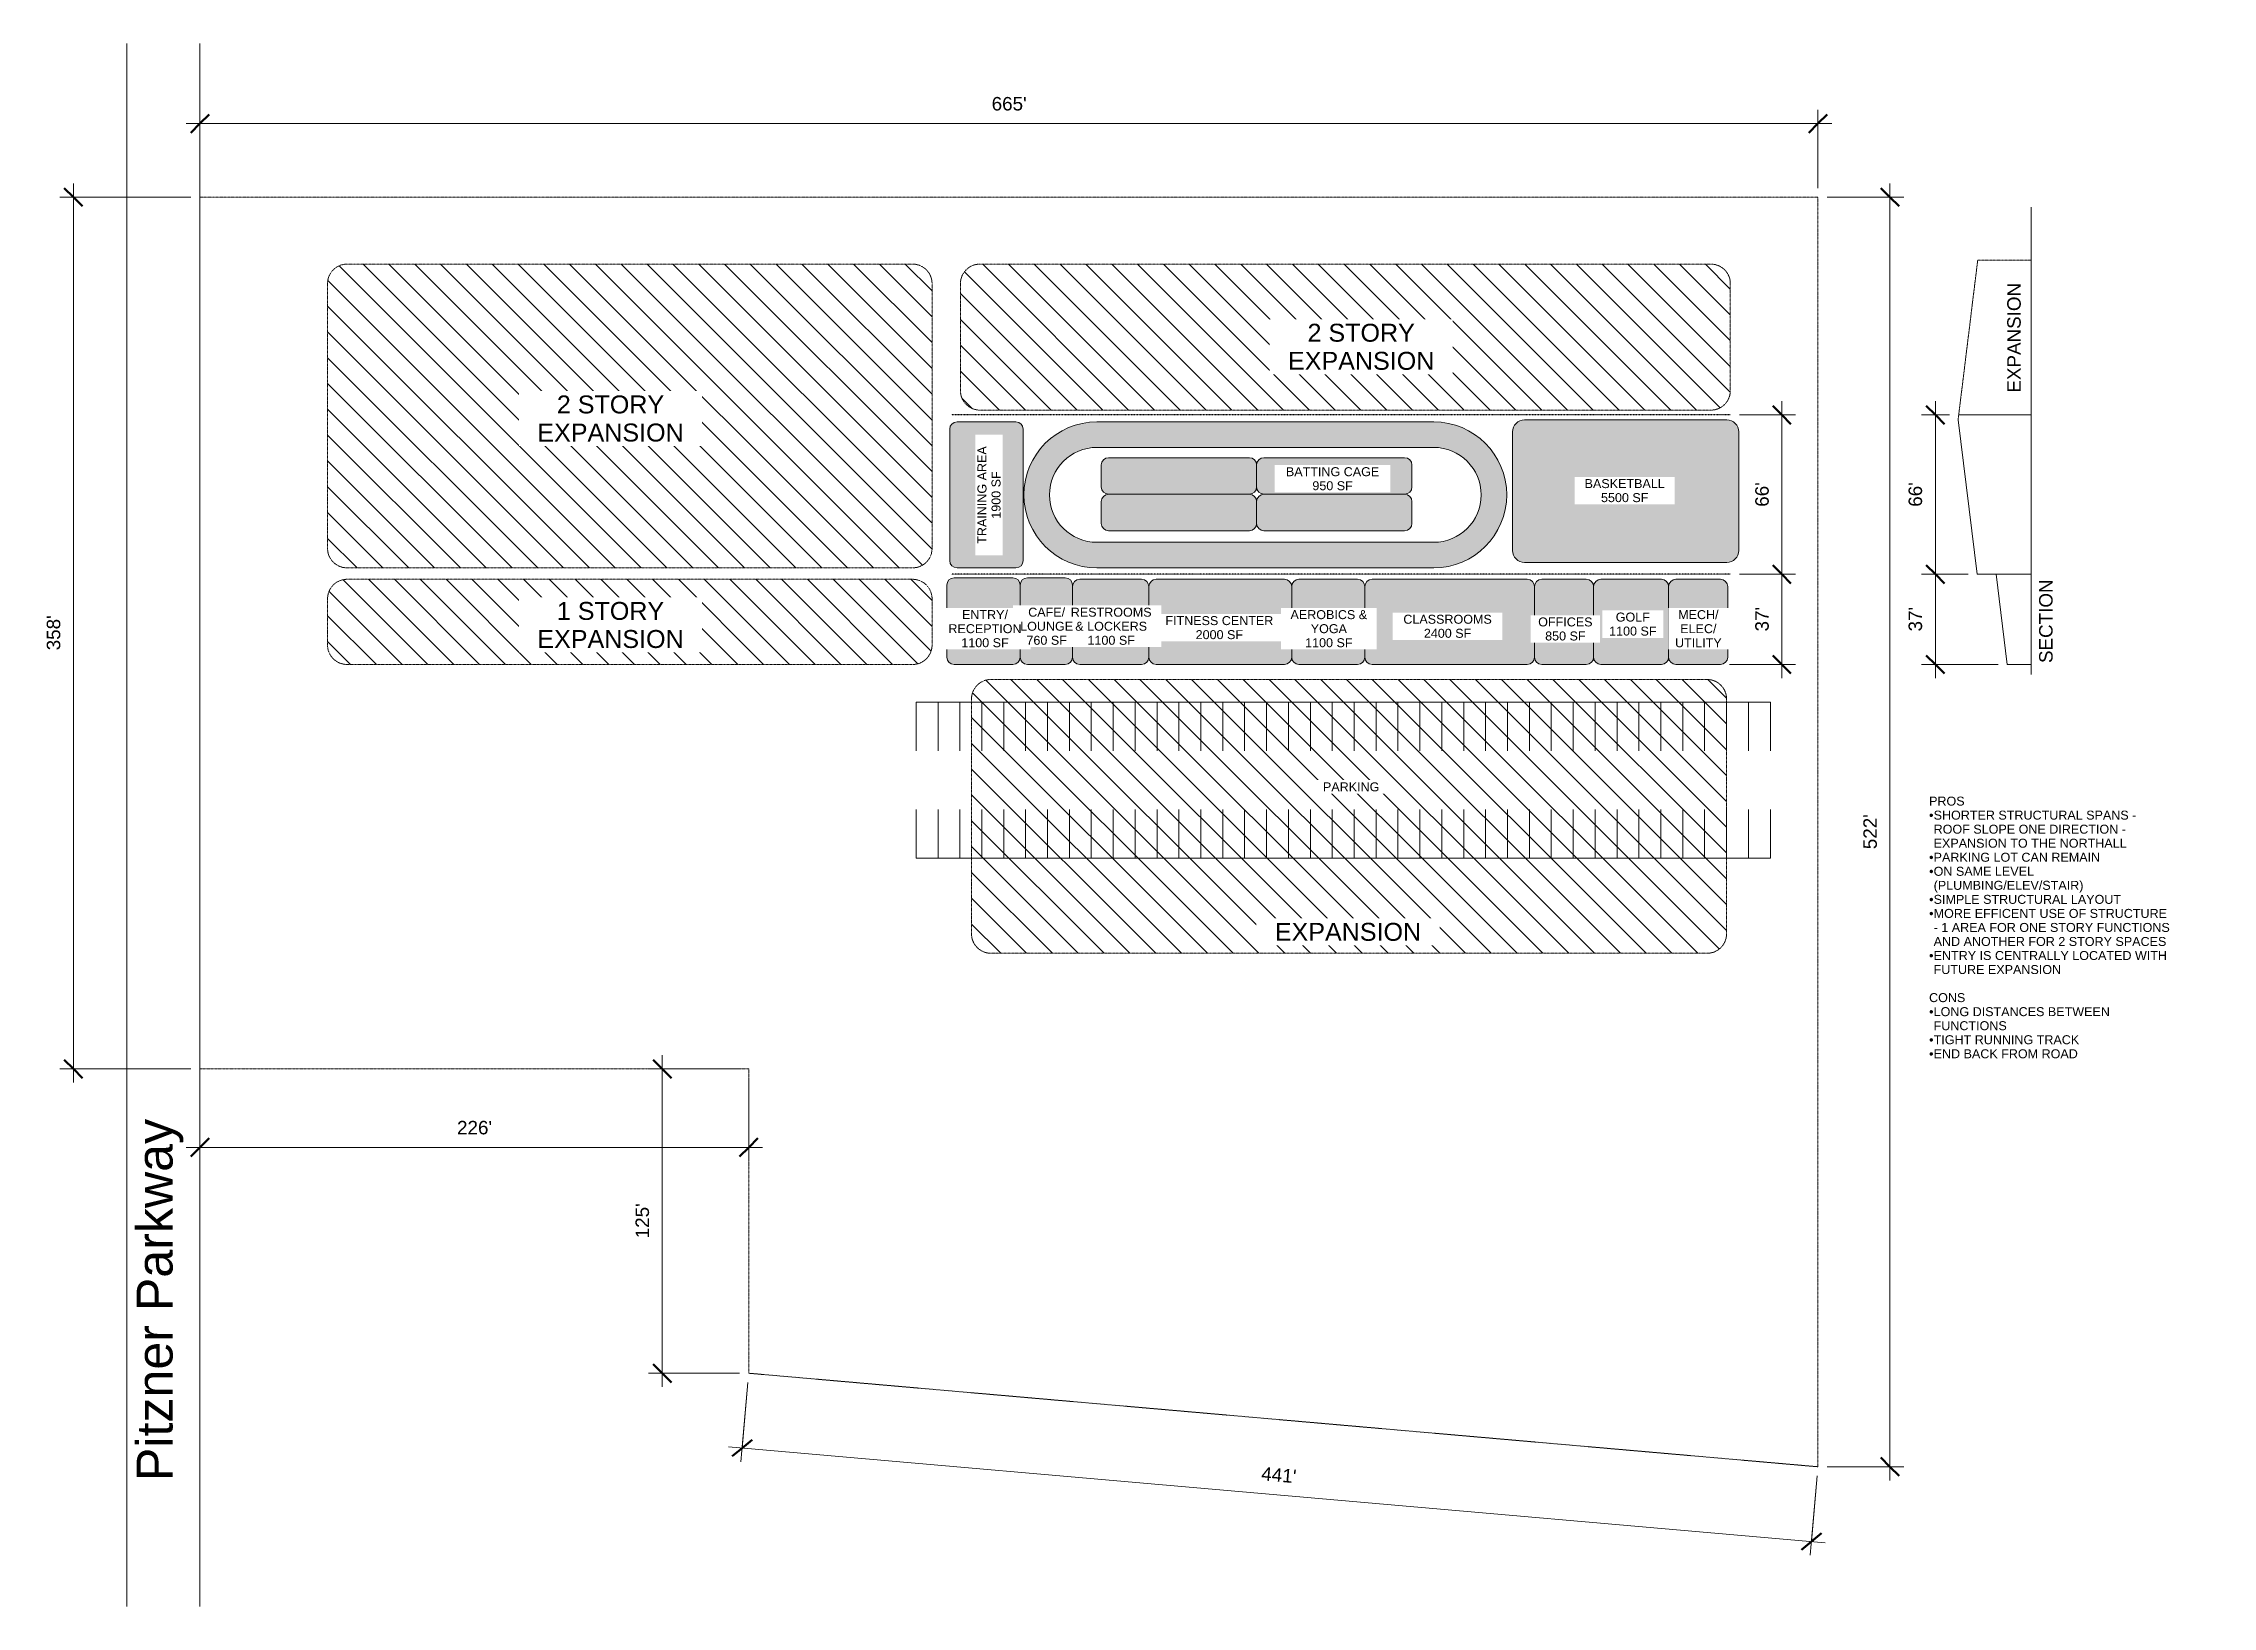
# Model space of a CAD drawing. Header units: inches. Extents: x -7427 to 42674, y -36022 to 16764.
# Drawn here: x 8296 to 18992, y -26422 to -18712 of the extents above; entities that cross this region are included whole.
import ezdxf

# ---------------------------------------------------------------- set-up
doc = ezdxf.new("R2010")
doc.units = ezdxf.units.IN
doc.header["$MEASUREMENT"] = 0
doc.linetypes.add('Dot 1_16_', pattern=[0.0625, 0, -0.0625])
doc.linetypes.add('Hidden 1_8_', pattern=[0.1875, 0.125, -0.0625])
for name, color, linetype, lineweight in [('A-ANNO-DIMS', 211, 'Continuous', 9), ('A-ANNO-DIMS-720', 211, 'Continuous', 9), ('A-DETL', 90, 'Continuous', 9), ('A-DETL-GENF', 92, 'Continuous', 9), ('A-DETL-HDLN', 90, 'Hidden 1_8_', 9), ('A-DETL-MEDM', 33, 'Continuous', 9), ('A-DETL-WIDE', 214, 'Continuous', 15), ('G-ANNO-TEXT', 231, 'Continuous', 9), ('L-SITE', 91, 'Continuous', 9)]:
    doc.layers.add(name, color=color, linetype=linetype, lineweight=lineweight)
doc.styles.add('Arial', font='arial.ttf', dxfattribs={"height": 44.258982})
doc.styles.add('Arial_1', font='arial.ttf', dxfattribs={"height": 88.517964})
doc.styles.add('Arial_2', font='arial.ttf', dxfattribs={"height": 66.388473})
doc.styles.add('Arial_3', font='arial.ttf', dxfattribs={"height": 177.035928})
doc.dimstyles.new('Linear_-_3_32__Arial', dxfattribs={"dimscale": 12, "dimtxt": 67.5, "dimasz": 7.5, "dimexe": 5.625, "dimexo": 3.75, "dimgap": 3.75, "dimtad": 1, "dimdec": 0, "dimrnd": 12, "dimzin": 1, "dimdsep": 46, "dimlunit": 4, "dimtxsty": 'Arial_2', "dimblk1": 'OBLIQUE', "dimblk2": 'OBLIQUE', "dimsah": 1, "dimcen": 0.09, "dimdle": 5.625, "dimazin": 0, "dimtfac": 1, "dimtdec": 4, "dimtix": 1, "dimtmove": 0, "dimatfit": 3, "dimfxl": 0, "dimtvp": 1, "dimfrac": 2, "dimtolj": 1, "dimtzin": 0, "dimarcsym": 0})
pattern_1 = [(135, (0, 0), (-63.6396, -63.6396), [])]

msp = doc.modelspace()

# ---------------------------------------------------------------- texts
at = {"layer": 'G-ANNO-TEXT', "color": 7, "char_height": 44.26, "attachment_point": 1, "line_spacing_factor": 0.938532, "style": 'Arial', "bg_fill": 3, "box_fill_scale": 1.25, "bg_fill_color": 0, "bg_fill_transparency": 0}
for s, insert, width in [('PROS', (17594, -22426.7), 205.089), ('CONS', (17594, -23395.9), 209.175)]:
    msp.add_mtext(s, dxfattribs=dict(at, insert=insert, width=width))

# ---------------------------------------------------------------- blocks, each defined once
blk = doc.blocks.new('Parking_Stall_Multiple - Parking_Stall_Multiple-258132-Level 1')
at = {"layer": 'L-SITE'}
for p, q in [((0, 4104), (0, 4212)), ((0, 4212), (240, 4212)), ((0, 4104), (240, 4104)), ((0, 3996), (0, 4104)), ((0, 4104), (240, 4104)), ((0, 3996), (240, 3996)), ((0, 3888), (0, 3996)), ((0, 3996), (240, 3996)), ((0, 3888), (240, 3888)), ((0, 3780), (0, 3888)), ((0, 3888), (240, 3888)), ((0, 3780), (240, 3780)), ((0, 3672), (0, 3780)), ((0, 3780), (240, 3780)), ((0, 3672), (240, 3672)), ((0, 3564), (0, 3672)), ((0, 3672), (240, 3672)), ((0, 3564), (240, 3564)), ((0, 3456), (0, 3564)), ((0, 3564), (240, 3564)), ((0, 3456), (240, 3456)), ((0, 3348), (0, 3456)), ((0, 3456), (240, 3456)), ((0, 3348), (240, 3348)), ((0, 3240), (0, 3348)), ((0, 3348), (240, 3348)), ((0, 3240), (240, 3240)), ((0, 3132), (0, 3240)), ((0, 3240), (240, 3240)), ((0, 3132), (240, 3132)), ((0, 3024), (0, 3132)), ((0, 3132), (240, 3132)), ((0, 3024), (240, 3024)), ((0, 2916), (0, 3024)), ((0, 3024), (240, 3024)), ((0, 2916), (240, 2916)), ((0, 2808), (0, 2916)), ((0, 2916), (240, 2916)), ((0, 2808), (240, 2808)), ((0, 2700), (0, 2808)), ((0, 2808), (240, 2808)), ((0, 2700), (240, 2700)), ((0, 2592), (0, 2700)), ((0, 2700), (240, 2700)), ((0, 2592), (240, 2592)), ((0, 2484), (0, 2592)), ((0, 2592), (240, 2592)), ((0, 2484), (240, 2484)), ((0, 2376), (0, 2484)), ((0, 2484), (240, 2484)), ((0, 2376), (240, 2376)), ((0, 2268), (0, 2376)), ((0, 2376), (240, 2376)), ((0, 2268), (240, 2268)), ((0, 2160), (0, 2268)), ((0, 2268), (240, 2268)), ((0, 2160), (240, 2160)), ((0, 2052), (0, 2160)), ((0, 2160), (240, 2160)), ((0, 2052), (240, 2052)), ((0, 1944), (0, 2052)), ((0, 2052), (240, 2052)), ((0, 1944), (240, 1944)), ((0, 1836), (0, 1944)), ((0, 1944), (240, 1944)), ((0, 1836), (240, 1836)), ((0, 1728), (0, 1836)), ((0, 1836), (240, 1836)), ((0, 1728), (240, 1728)), ((0, 1620), (0, 1728)), ((0, 1728), (240, 1728)), ((0, 1620), (240, 1620)), ((0, 1512), (0, 1620)), ((0, 1620), (240, 1620)), ((0, 1512), (240, 1512)), ((0, 1404), (0, 1512)), ((0, 1512), (240, 1512)), ((0, 1404), (240, 1404)), ((0, 1296), (0, 1404)), ((0, 1404), (240, 1404)), ((0, 1296), (240, 1296)), ((0, 1188), (0, 1296)), ((0, 1296), (240, 1296)), ((0, 1188), (240, 1188)), ((0, 1080), (0, 1188)), ((0, 1188), (240, 1188)), ((0, 1080), (240, 1080)), ((0, 972), (0, 1080)), ((0, 1080), (240, 1080)), ((0, 972), (240, 972)), ((0, 864), (0, 972)), ((0, 972), (240, 972)), ((0, 864), (240, 864)), ((0, 756), (0, 864)), ((0, 864), (240, 864)), ((0, 756), (240, 756)), ((0, 648), (0, 756)), ((0, 756), (240, 756)), ((0, 648), (240, 648)), ((0, 540), (0, 648)), ((0, 648), (240, 648)), ((0, 540), (240, 540)), ((0, 432), (0, 540)), ((0, 540), (240, 540)), ((0, 432), (240, 432)), ((0, 324), (0, 432)), ((0, 432), (240, 432)), ((0, 324), (240, 324)), ((0, 273), (0, 324)), ((0, 324), (240, 324)), ((0, 216), (0, 273)), ((0, 216), (240, 216)), ((0, 108), (0, 216)), ((0, 216), (240, 216)), ((0, 108), (240, 108)), ((0, 0), (0, 108)), ((0, 108), (240, 108)), ((0, 0), (240, 0))]:
    blk.add_line(p, q, dxfattribs=at)
blk = doc.blocks.new('Parking_Stall_Multiple - Parking_Stall_Multiple-257810-Level 1')
at = {"layer": 'L-SITE'}
for p, q in [((0, 0), (0, -108)), ((0, 0), (240, 0)), ((0, -108), (0, -216)), ((0, -108), (240, -108)), ((0, -108), (240, -108)), ((0, -216), (0, -273)), ((0, -216), (240, -216)), ((0, -216), (240, -216)), ((0, -273), (0, -324)), ((0, -324), (0, -432)), ((0, -324), (240, -324)), ((0, -324), (240, -324)), ((0, -432), (0, -540)), ((0, -432), (240, -432)), ((0, -432), (240, -432)), ((0, -540), (0, -648)), ((0, -540), (240, -540)), ((0, -540), (240, -540)), ((0, -648), (0, -756)), ((0, -648), (240, -648)), ((0, -648), (240, -648)), ((0, -756), (0, -864)), ((0, -756), (240, -756)), ((0, -756), (240, -756)), ((0, -864), (0, -972)), ((0, -864), (240, -864)), ((0, -864), (240, -864)), ((0, -972), (0, -1080)), ((0, -972), (240, -972)), ((0, -972), (240, -972)), ((0, -1080), (0, -1188)), ((0, -1080), (240, -1080)), ((0, -1080), (240, -1080)), ((0, -1188), (0, -1296)), ((0, -1188), (240, -1188)), ((0, -1188), (240, -1188)), ((0, -1296), (0, -1404)), ((0, -1296), (240, -1296)), ((0, -1296), (240, -1296)), ((0, -1404), (0, -1512)), ((0, -1404), (240, -1404)), ((0, -1404), (240, -1404)), ((0, -1512), (0, -1620)), ((0, -1512), (240, -1512)), ((0, -1512), (240, -1512)), ((0, -1620), (0, -1728)), ((0, -1620), (240, -1620)), ((0, -1620), (240, -1620)), ((0, -1728), (0, -1836)), ((0, -1728), (240, -1728)), ((0, -1728), (240, -1728)), ((0, -1836), (0, -1944)), ((0, -1836), (240, -1836)), ((0, -1836), (240, -1836)), ((0, -1944), (0, -2052)), ((0, -1944), (240, -1944)), ((0, -1944), (240, -1944)), ((0, -2052), (0, -2160)), ((0, -2052), (240, -2052)), ((0, -2052), (240, -2052)), ((0, -2160), (0, -2268)), ((0, -2160), (240, -2160)), ((0, -2160), (240, -2160)), ((0, -2268), (0, -2376)), ((0, -2268), (240, -2268)), ((0, -2268), (240, -2268)), ((0, -2376), (0, -2484)), ((0, -2376), (240, -2376)), ((0, -2376), (240, -2376)), ((0, -2484), (0, -2592)), ((0, -2484), (240, -2484)), ((0, -2484), (240, -2484)), ((0, -2592), (0, -2700)), ((0, -2592), (240, -2592)), ((0, -2592), (240, -2592)), ((0, -2700), (0, -2808)), ((0, -2700), (240, -2700)), ((0, -2700), (240, -2700)), ((0, -2808), (0, -2916)), ((0, -2808), (240, -2808)), ((0, -2808), (240, -2808)), ((0, -2916), (0, -3024)), ((0, -2916), (240, -2916)), ((0, -2916), (240, -2916)), ((0, -3024), (0, -3132)), ((0, -3024), (240, -3024)), ((0, -3024), (240, -3024)), ((0, -3132), (0, -3240)), ((0, -3132), (240, -3132)), ((0, -3132), (240, -3132)), ((0, -3240), (0, -3348)), ((0, -3240), (240, -3240)), ((0, -3240), (240, -3240)), ((0, -3348), (0, -3456)), ((0, -3348), (240, -3348)), ((0, -3348), (240, -3348)), ((0, -3456), (0, -3564)), ((0, -3456), (240, -3456)), ((0, -3456), (240, -3456)), ((0, -3564), (0, -3672)), ((0, -3564), (240, -3564)), ((0, -3564), (240, -3564)), ((0, -3672), (0, -3780)), ((0, -3672), (240, -3672)), ((0, -3672), (240, -3672)), ((0, -3780), (0, -3888)), ((0, -3780), (240, -3780)), ((0, -3780), (240, -3780)), ((0, -3888), (0, -3996)), ((0, -3888), (240, -3888)), ((0, -3888), (240, -3888)), ((0, -3996), (0, -4104)), ((0, -3996), (240, -3996)), ((0, -3996), (240, -3996)), ((0, -4104), (0, -4212)), ((0, -4104), (240, -4104)), ((0, -4104), (240, -4104)), ((0, -4212), (240, -4212))]:
    blk.add_line(p, q, dxfattribs=at)
blk = doc.blocks.new('DIMBLOCK13-Level 1')
at = {"layer": 'A-ANNO-DIMS-720', "lineweight": 50}
for p, q in [((17401, -19470), (17356, -19425)), ((17401, -19470), (17446, -19515)), ((17401, -25732), (17356, -25687)), ((17401, -25732), (17446, -25777))]:
    blk.add_line(p, q, dxfattribs=at)
at = {"layer": 'A-ANNO-DIMS-720'}
for p, q in [((17401, -19403), (17401, -25799)), ((17091, -19470), (17469, -19470)), ((17401, -19470), (17091, -19470)), ((17091, -25732), (17469, -25732)), ((17401, -25732), (17091, -25732))]:
    blk.add_line(p, q, dxfattribs=at)
at = {"layer": 'A-ANNO-DIMS-720', "color": 0, "insert": (17270, -22686), "char_height": 66.4, "width": 204.37, "attachment_point": 1, "rotation": 90, "line_spacing_factor": 0.938532, "style": 'Arial_2', "bg_fill": 3, "box_fill_scale": 1.25, "bg_fill_color": 0, "bg_fill_transparency": 0}
blk.add_mtext("522'", dxfattribs=at)
blk = doc.blocks.new('_Oblique')
at = {"color": 0, "linetype": 'ByBlock', "lineweight": -2}
blk.add_line((-0.5, -0.5), (0.5, 0.5), dxfattribs=at)
blk = doc.blocks.new('DIMBLOCK14-Level 1')
at = {"layer": 'A-ANNO-DIMS-720'}
for p, q in [((11770, -25316), (11736, -25707)), ((11742, -25640), (11770, -25316)), ((11675, -25634), (17081, -26107)), ((17042, -25777), (17008, -26168)), ((17014, -26101), (17042, -25777))]:
    blk.add_line(p, q, dxfattribs=at)
at = {"layer": 'A-ANNO-DIMS-720', "lineweight": 50}
for p, q in [((11742, -25640), (11693, -25680)), ((11742, -25640), (11791, -25599)), ((17014, -26101), (17063, -26060)), ((17014, -26101), (16965, -26142))]:
    blk.add_line(p, q, dxfattribs=at)
at = {"layer": 'A-ANNO-DIMS-720', "color": 0, "insert": (14305, -25732), "char_height": 66.4, "width": 204.37, "attachment_point": 1, "rotation": 355, "line_spacing_factor": 0.938532, "style": 'Arial_2', "bg_fill": 3, "box_fill_scale": 1.25, "bg_fill_color": 0, "bg_fill_transparency": 0}
blk.add_mtext("441'", dxfattribs=at)
blk = doc.blocks.new('DIMBLOCK15-Level 1')
at = {"layer": 'A-ANNO-DIMS-720', "lineweight": 50}
for p, q in [((11348, -23770), (11303, -23725)), ((11348, -23770), (11393, -23815)), ((11348, -25271), (11303, -25226)), ((11348, -25271), (11393, -25316))]:
    blk.add_line(p, q, dxfattribs=at)
at = {"layer": 'A-ANNO-DIMS-720'}
for p, q in [((11348, -25338), (11348, -23702)), ((11729, -23770), (11280, -23770)), ((11348, -23770), (11729, -23770)), ((11729, -25271), (11280, -25271)), ((11348, -25271), (11729, -25271))]:
    blk.add_line(p, q, dxfattribs=at)
at = {"layer": 'A-ANNO-DIMS-720', "color": 0, "insert": (11216, -24605), "char_height": 66.4, "width": 204.37, "attachment_point": 1, "rotation": 90, "line_spacing_factor": 0.938532, "style": 'Arial_2', "bg_fill": 3, "box_fill_scale": 1.25, "bg_fill_color": 0, "bg_fill_transparency": 0}
blk.add_mtext("125'", dxfattribs=at)
blk = doc.blocks.new('DIMBLOCK26-Level 1')
at = {"layer": 'A-ANNO-DIMS-720'}
for p, q in [((16659, -21330), (16935, -21330)), ((16868, -21330), (16659, -21330)), ((16868, -21842), (16868, -21330)), ((16610, -21775), (16935, -21775)), ((16868, -21775), (16610, -21775))]:
    blk.add_line(p, q, dxfattribs=at)
at = {"layer": 'A-ANNO-DIMS-720', "lineweight": 50}
for p, q in [((16868, -21330), (16823, -21285)), ((16868, -21330), (16913, -21375)), ((16868, -21775), (16823, -21730)), ((16868, -21775), (16913, -21820))]:
    blk.add_line(p, q, dxfattribs=at)
at = {"layer": 'A-ANNO-DIMS-720', "color": 0, "insert": (16737, -21612), "char_height": 66.4, "width": 143.31, "attachment_point": 1, "rotation": 90, "line_spacing_factor": 0.938532, "style": 'Arial_2', "bg_fill": 3, "box_fill_scale": 1.25, "bg_fill_color": 0, "bg_fill_transparency": 0}
blk.add_mtext("37'", dxfattribs=at)
blk = doc.blocks.new('DIMBLOCK27-Level 1')
at = {"layer": 'A-ANNO-DIMS-720', "lineweight": 50}
for p, q in [((16868, -20544), (16823, -20499)), ((16868, -20544), (16913, -20589)), ((16868, -21330), (16823, -21285)), ((16868, -21330), (16913, -21375))]:
    blk.add_line(p, q, dxfattribs=at)
at = {"layer": 'A-ANNO-DIMS-720'}
for p, q in [((16868, -21330), (16868, -20477)), ((16659, -20544), (16935, -20544)), ((16868, -20544), (16659, -20544)), ((16659, -21330), (16935, -21330)), ((16868, -21330), (16659, -21330))]:
    blk.add_line(p, q, dxfattribs=at)
at = {"layer": 'A-ANNO-DIMS-720', "color": 0, "insert": (16737, -20997), "char_height": 66.4, "width": 143.31, "attachment_point": 1, "rotation": 90, "line_spacing_factor": 0.938532, "style": 'Arial_2', "bg_fill": 3, "box_fill_scale": 1.25, "bg_fill_color": 0, "bg_fill_transparency": 0}
blk.add_mtext("66'", dxfattribs=at)
blk = doc.blocks.new('DIMBLOCK42-Level 1')
at = {"layer": 'A-ANNO-DIMS-720', "lineweight": 50}
for p, q in [((17625, -20544), (17580, -20499)), ((17625, -20544), (17670, -20589)), ((17625, -21330), (17580, -21285)), ((17625, -21330), (17670, -21375))]:
    blk.add_line(p, q, dxfattribs=at)
at = {"layer": 'A-ANNO-DIMS-720'}
for p, q in [((17625, -20477), (17625, -21330)), ((17695, -20544), (17557, -20544)), ((17625, -20544), (17695, -20544)), ((17786, -21330), (17557, -21330)), ((17625, -21330), (17786, -21330))]:
    blk.add_line(p, q, dxfattribs=at)
at = {"layer": 'A-ANNO-DIMS-720', "color": 0, "insert": (17493, -20997), "char_height": 66.4, "width": 143.31, "attachment_point": 1, "rotation": 90, "line_spacing_factor": 0.938532, "style": 'Arial_2', "bg_fill": 3, "box_fill_scale": 1.25, "bg_fill_color": 0, "bg_fill_transparency": 0}
blk.add_mtext("66'", dxfattribs=at)
blk = doc.blocks.new('DIMBLOCK43-Level 1')
at = {"layer": 'A-ANNO-DIMS-720'}
for p, q in [((17786, -21330), (17557, -21330)), ((17625, -21330), (17625, -21842)), ((17625, -21330), (17786, -21330)), ((17934, -21775), (17557, -21775)), ((17625, -21775), (17934, -21775))]:
    blk.add_line(p, q, dxfattribs=at)
at = {"layer": 'A-ANNO-DIMS-720', "lineweight": 50}
for p, q in [((17625, -21330), (17580, -21285)), ((17625, -21330), (17670, -21375)), ((17625, -21775), (17580, -21730)), ((17625, -21775), (17670, -21820))]:
    blk.add_line(p, q, dxfattribs=at)
at = {"layer": 'A-ANNO-DIMS-720', "color": 0, "insert": (17493, -21612), "char_height": 66.4, "width": 143.31, "attachment_point": 1, "rotation": 90, "line_spacing_factor": 0.938532, "style": 'Arial_2', "bg_fill": 3, "box_fill_scale": 1.25, "bg_fill_color": 0, "bg_fill_transparency": 0}
blk.add_mtext("37'", dxfattribs=at)
blk = doc.blocks.new('DIMBLOCK58-Level 1')
at = {"layer": 'A-ANNO-DIMS-720'}
for p, q in [((9068, -23815), (9068, -24225)), ((9068, -24157), (9068, -23815)), ((11774, -23815), (11774, -24225)), ((11774, -24157), (11774, -23815)), ((11842, -24157), (9001, -24157))]:
    blk.add_line(p, q, dxfattribs=at)
at = {"layer": 'A-ANNO-DIMS-720', "lineweight": 50}
for p, q in [((9068, -24157), (9023, -24202)), ((9068, -24157), (9113, -24112)), ((11774, -24157), (11729, -24202)), ((11774, -24157), (11819, -24112))]:
    blk.add_line(p, q, dxfattribs=at)
at = {"layer": 'A-ANNO-DIMS-720', "color": 0, "insert": (10336, -24026), "char_height": 66.4, "width": 204.37, "attachment_point": 1, "line_spacing_factor": 0.938532, "style": 'Arial_2', "bg_fill": 3, "box_fill_scale": 1.25, "bg_fill_color": 0, "bg_fill_transparency": 0}
blk.add_mtext("226'", dxfattribs=at)
blk = doc.blocks.new('DIMBLOCK59-Level 1')
at = {"layer": 'A-ANNO-DIMS-720'}
for p, q in [((9001, -19107), (17114, -19107)), ((9068, -19425), (9068, -19040)), ((9068, -19107), (9068, -19425)), ((17046, -19425), (17046, -19040)), ((17046, -19107), (17046, -19425))]:
    blk.add_line(p, q, dxfattribs=at)
at = {"layer": 'A-ANNO-DIMS-720', "lineweight": 50}
for p, q in [((9068, -19107), (9023, -19152)), ((9068, -19107), (9113, -19062)), ((17046, -19107), (17001, -19152)), ((17046, -19107), (17091, -19062))]:
    blk.add_line(p, q, dxfattribs=at)
at = {"layer": 'A-ANNO-DIMS-720', "color": 0, "insert": (12972, -18976), "char_height": 66.4, "width": 204.37, "attachment_point": 1, "line_spacing_factor": 0.938532, "style": 'Arial_2', "bg_fill": 3, "box_fill_scale": 1.25, "bg_fill_color": 0, "bg_fill_transparency": 0}
blk.add_mtext("665'", dxfattribs=at)
blk = doc.blocks.new('DIMBLOCK60-Level 1')
at = {"layer": 'A-ANNO-DIMS-720', "lineweight": 50}
for p, q in [((8444, -19470), (8399, -19425)), ((8444, -19470), (8489, -19515)), ((8444, -23770), (8399, -23725)), ((8444, -23770), (8489, -23815))]:
    blk.add_line(p, q, dxfattribs=at)
at = {"layer": 'A-ANNO-DIMS-720'}
for p, q in [((8444, -19403), (8444, -23837)), ((9023, -19470), (8377, -19470)), ((8444, -19470), (9023, -19470)), ((9023, -23770), (8377, -23770)), ((8444, -23770), (9023, -23770))]:
    blk.add_line(p, q, dxfattribs=at)
at = {"layer": 'A-ANNO-DIMS-720', "color": 0, "insert": (8313, -21705), "char_height": 66.4, "width": 204.37, "attachment_point": 1, "rotation": 90, "line_spacing_factor": 0.938532, "style": 'Arial_2', "bg_fill": 3, "box_fill_scale": 1.25, "bg_fill_color": 0, "bg_fill_transparency": 0}
blk.add_mtext("358'", dxfattribs=at)

# ---------------------------------------------------------------- hatches: boundary and pattern name
at = {"layer": 'A-DETL-GENF'}
h = msp.add_hatch(dxfattribs=at)
h.set_pattern_fill('FP_1', color=9, style=0, pattern_type=2)
h.set_pattern_definition(pattern_1)
h.paths.add_polyline_path([(12582.1, -21298.4), (12589, -21298.1), (12595.8, -21297.4), (12602.5, -21296.2), (12609.2, -21294.5), (12615.7, -21292.3), (12622, -21289.7), (12628.1, -21286.6), (12634, -21283.1), (12639.6, -21279.2), (12645, -21274.9), (12650, -21270.3), (12654.7, -21265.2), (12659, -21259.9), (12662.9, -21254.3), (12666.4, -21248.4), (12669.4, -21242.3), (12672.1, -21235.9), (12674.4, -21228.6), (12675.9, -21222.8), (12677.1, -21216), (12677.9, -21209.2), (12678.1, -21202.4), (12677.9, -19889.5), (12677.1, -19882.7), (12675.9, -19876), (12673.3, -19866.6), (12672.1, -19862.8), (12669.4, -19856.5), (12666.4, -19850.4), (12662.9, -19844.5), (12659, -19838.8), (12654.7, -19833.5), (12650, -19828.5), (12645, -19823.8), (12639.6, -19819.5), (12634, -19815.6), (12628.1, -19812.1), (12622, -19809), (12615.7, -19806.4), (12609.2, -19804.2), (12602.5, -19802.6), (12595.8, -19801.3), (12589, -19800.6), (12582.1, -19800.4), (9786.8, -19800.6), (9780, -19801.3), (9773.2, -19802.6), (9766.6, -19804.2), (9760.1, -19806.4), (9753.7, -19809), (9747.6, -19812.1), (9741.7, -19815.6), (9736.1, -19819.5), (9730.8, -19823.8), (9725.7, -19828.5), (9721.1, -19833.5), (9716.8, -19838.8), (9712.9, -19844.5), (9709.4, -19850.4), (9706.3, -19856.5), (9703.7, -19862.8), (9701.5, -19869.3), (9699.8, -19876), (9698.6, -19882.7), (9697.9, -19889.5), (9697.6, -19896.4), (9697.9, -21209.2), (9698.6, -21216), (9699.8, -21222.8), (9701.5, -21229.4), (9703.7, -21235.9), (9706.3, -21242.3), (9709.4, -21248.4), (9712.9, -21254.3), (9716.8, -21259.9), (9721.1, -21265.2), (9725.7, -21270.3), (9730.8, -21274.9), (9736.1, -21279.2), (9741.7, -21283.1), (9747.6, -21286.6), (9753.7, -21289.7), (9760.1, -21292.3), (9766.6, -21294.5), (9773.2, -21296.2), (9780, -21297.4), (9786.8, -21298.1), (9793.6, -21298.4), (12495.9, -21298.4)], flags=0)
h = msp.add_hatch(dxfattribs=at)
h.set_pattern_fill('FP_1', color=9, style=0, pattern_type=2)
h.set_pattern_definition(pattern_1)
h.paths.add_polyline_path([(16518.1, -20520.4), (16525, -20520.1), (16531.8, -20519.4), (16538.5, -20518.2), (16545.2, -20516.5), (16551.7, -20514.3), (16558, -20511.7), (16564.1, -20508.6), (16570, -20505.1), (16575.6, -20501.2), (16581, -20496.9), (16586, -20492.2), (16590.7, -20487.2), (16595, -20481.9), (16598.9, -20476.3), (16602.4, -20470.4), (16605.4, -20464.2), (16608.1, -20457.9), (16610.2, -20451.4), (16611.9, -20444.8), (16613.1, -20438), (16613.9, -20431.2), (16614.1, -20424.4), (16613.9, -19889.5), (16613.1, -19882.7), (16611.9, -19876), (16610.2, -19869.3), (16608.1, -19862.8), (16605.4, -19856.5), (16602.4, -19850.4), (16598.9, -19844.5), (16595, -19838.8), (16590.7, -19833.5), (16586, -19828.5), (16581, -19823.8), (16575.6, -19819.5), (16570, -19815.6), (16564.1, -19812.1), (16558, -19809), (16551.7, -19806.4), (16545.2, -19804.2), (16538.5, -19802.6), (16531.8, -19801.3), (16525, -19800.6), (16518.1, -19800.4), (12907.2, -19800.6), (12900.4, -19801.3), (12893.7, -19802.6), (12887, -19804.2), (12880.5, -19806.4), (12874.2, -19809), (12868.1, -19812.1), (12862.2, -19815.6), (12856.6, -19819.5), (12851.2, -19823.8), (12846.2, -19828.5), (12841.5, -19833.5), (12837.2, -19838.8), (12833.3, -19844.5), (12829.8, -19850.4), (12826.8, -19856.5), (12822.9, -19866.6), (12822, -19869.3), (12820.3, -19876), (12819.1, -19882.7), (12818.3, -19889.5), (12818.1, -19896.4), (12818.3, -20431.2), (12819.1, -20438), (12820.3, -20444.8), (12822, -20451.4), (12824.1, -20457.9), (12826.8, -20464.2), (12829.8, -20470.4), (12833.3, -20476.3), (12837.2, -20481.9), (12841.5, -20487.2), (12846.2, -20492.2), (12851.2, -20496.9), (12856.6, -20501.2), (12862.2, -20505.1), (12868.1, -20508.6), (12874.2, -20511.7), (12880.5, -20514.3), (12887, -20516.5), (12893.7, -20518.2), (12900.4, -20519.4), (12907.2, -20520.1), (12914.1, -20520.4), (14221.6, -20520.4)], flags=0)
for color, points in [(253, [(13091.3, -21298.4), (13095.3, -21298.2), (13099.3, -21297.5), (13103.2, -21296.4), (13106.9, -21294.8), (13110.4, -21292.9), (13113.7, -21290.5), (13116.7, -21287.8), (13119.4, -21284.8), (13121.8, -21281.5), (13123.7, -21278), (13125.3, -21274.3), (13126.4, -21270.4), (13127.1, -21266.4), (13127.3, -21262.4), (13127.1, -20610.3), (13126.4, -20606.4), (13125.3, -20602.5), (13123.7, -20598.8), (13121.8, -20595.2), (13119.4, -20591.9), (13116.7, -20588.9), (13113.7, -20586.2), (13110.4, -20583.9), (13106.9, -20581.9), (13103.2, -20580.4), (13099.3, -20579.3), (13095.3, -20578.6), (13091.3, -20578.4), (12797.3, -20578.6), (12793.3, -20579.3), (12789.4, -20580.4), (12785.7, -20581.9), (12782.2, -20583.9), (12778.9, -20586.2), (12775.9, -20588.9), (12773.2, -20591.9), (12770.9, -20595.2), (12768.9, -20598.8), (12767.4, -20602.5), (12766.2, -20606.4), (12765.6, -20610.3), (12765.3, -20614.4), (12765.6, -21266.4), (12766.2, -21270.4), (12767.4, -21274.3), (12768.9, -21278), (12770.9, -21281.5), (12773.2, -21284.8), (12775.9, -21287.8), (12778.9, -21290.5), (12782.2, -21292.9), (12785.7, -21294.8), (12789.4, -21296.4), (12793.3, -21297.5), (12797.3, -21298.2), (12801.3, -21298.4), (12927.3, -21298.4)]), (253, [(15947.2, -21272.2), (16601.3, -21271.9), (16606.5, -21271.3), (16611.6, -21270.1), (16616.6, -21268.6), (16621.5, -21266.6), (16626.1, -21264.1), (16630.5, -21261.3), (16634.7, -21258.1), (16638.5, -21254.6), (16642.1, -21250.7), (16645.3, -21246.6), (16648.1, -21242.2), (16650.5, -21237.5), (16652.5, -21232.7), (16654.1, -21227.7), (16655.2, -21222.6), (16655.9, -21217.4), (16656.1, -21212.2), (16655.9, -20622.8), (16655.2, -20617.6), (16654.1, -20612.5), (16652.5, -20607.5), (16650.5, -20602.7), (16648.1, -20598.1), (16645.3, -20593.6), (16642.1, -20589.5), (16638.5, -20585.6), (16634.7, -20582.1), (16630.5, -20578.9), (16626.1, -20576.1), (16621.5, -20573.7), (16616.6, -20571.7), (16611.6, -20570.1), (16606.5, -20569), (16601.3, -20568.3), (16596.1, -20568.1), (15594.5, -20568.3), (15589.3, -20569), (15584.2, -20570.1), (15579.2, -20571.7), (15574.4, -20573.7), (15569.8, -20576.1), (15565.3, -20578.9), (15561.2, -20582.1), (15557.3, -20585.6), (15553.8, -20589.5), (15550.6, -20593.6), (15547.8, -20598.1), (15545.4, -20602.7), (15543.4, -20607.5), (15541.8, -20612.5), (15540.7, -20617.6), (15540, -20622.8), (15539.8, -20628.1), (15540, -21217.4), (15540.7, -21222.6), (15542.1, -21228.6), (15543.4, -21232.7), (15545.4, -21237.5), (15547.8, -21242.2), (15550.6, -21246.6), (15553.8, -21250.7), (15557.3, -21254.6), (15561.2, -21258.1), (15565.3, -21261.3), (15569.8, -21264.1), (15574.4, -21266.6), (15579.2, -21268.6), (15584.2, -21270.1), (15589.3, -21271.3), (15594.5, -21271.9), (15599.8, -21272.2), (15731.5, -21272.2)]), (253, [(14242.5, -20935.2), (14246.5, -20935), (14250.5, -20934.3), (14254.4, -20933.2), (14258.1, -20931.7), (14261.7, -20929.7), (14264.9, -20927.4), (14268, -20924.7), (14270.6, -20921.7), (14273, -20918.4), (14274.9, -20914.8), (14276.5, -20911.1), (14277.6, -20907.2), (14278.3, -20903.3), (14278.5, -20899.2), (14278.3, -20787.1), (14277.6, -20783.1), (14276.5, -20779.2), (14274.4, -20774.6), (14273, -20772), (14270.6, -20768.7), (14268, -20765.7), (14264.9, -20763), (14261.7, -20760.7), (14258.1, -20758.7), (14254.4, -20757.2), (14250.5, -20756), (14246.5, -20755.4), (14242.5, -20755.1), (13544.7, -20755.4), (13540.7, -20756), (13536.8, -20757.2), (13533.1, -20758.7), (13529.6, -20760.7), (13526.3, -20763), (13523.3, -20765.7), (13520.6, -20768.7), (13518.2, -20772), (13516.3, -20775.5), (13514.7, -20779.2), (13513.6, -20783.1), (13513, -20787.1), (13512.7, -20791.1), (13513, -20903.3), (13513.6, -20907.2), (13514.7, -20911.1), (13516.3, -20914.8), (13518.2, -20918.4), (13520.6, -20921.7), (13523.3, -20924.7), (13526.3, -20927.4), (13529.6, -20929.7), (13533.1, -20931.7), (13536.8, -20933.2), (13540.7, -20934.3), (13544.7, -20935), (13548.7, -20935.2), (14221.6, -20935.2)]), (253, [(14653, -20935.2), (15012.3, -20935), (15016.3, -20934.3), (15020.2, -20933.2), (15023.9, -20931.7), (15027.4, -20929.7), (15030.7, -20927.4), (15033.7, -20924.7), (15036.4, -20921.7), (15038.8, -20918.4), (15040.7, -20914.8), (15042.3, -20911.1), (15043.4, -20907.2), (15044.1, -20903.3), (15044.3, -20899.2), (15044.1, -20787.1), (15043.4, -20783.1), (15042.3, -20779.2), (15040.2, -20774.6), (15038.8, -20772), (15036.4, -20768.7), (15033.7, -20765.7), (15030.7, -20763), (15027.4, -20760.7), (15023.9, -20758.7), (15020.2, -20757.2), (15016.3, -20756), (15012.3, -20755.4), (15008.3, -20755.1), (14310.5, -20755.4), (14306.5, -20756), (14302.6, -20757.2), (14298.9, -20758.7), (14295.3, -20760.7), (14292.1, -20763), (14289, -20765.7), (14286.4, -20768.7), (14284, -20772), (14282.1, -20775.5), (14280.5, -20779.2), (14279.4, -20783.1), (14278.7, -20787.5), (14278.5, -20791.1), (14278.7, -20903.3), (14279.4, -20907.2), (14280.5, -20911.1), (14282.1, -20914.8), (14284, -20918.4), (14286.4, -20921.7), (14289, -20924.7), (14292.1, -20927.4), (14295.3, -20929.7), (14298.9, -20931.7), (14302.6, -20933.2), (14306.5, -20934.3), (14310.5, -20935), (14314.5, -20935.2), (14437.3, -20935.2)]), (253, [(14221.6, -21115.3), (14246.5, -21115.1), (14250.5, -21114.4), (14254.4, -21113.3), (14258.1, -21111.7), (14261.7, -21109.8), (14264.9, -21107.5), (14268, -21104.8), (14270.6, -21101.8), (14273, -21098.5), (14274.9, -21094.9), (14276.5, -21091.2), (14277.6, -21087.3), (14278.3, -21083.3), (14278.5, -21079.3), (14278.3, -20967.2), (14277.6, -20963.2), (14276.5, -20959.3), (14274.9, -20955.6), (14273, -20952.1), (14270.6, -20948.8), (14268, -20945.8), (14264.9, -20943.1), (14261.7, -20940.7), (14258.1, -20938.8), (14254.4, -20937.2), (14250.5, -20936.1), (14246.5, -20935.4), (14242.5, -20935.2), (13544.7, -20935.4), (13540.7, -20936.1), (13536.8, -20937.2), (13533.1, -20938.8), (13529.6, -20940.7), (13526.3, -20943.1), (13523.3, -20945.8), (13520.6, -20948.8), (13518.2, -20952.1), (13516.3, -20955.6), (13514.7, -20959.3), (13513.6, -20963.2), (13513, -20967.2), (13512.7, -20971.2), (13513, -21083.3), (13513.6, -21087.3), (13514.7, -21091.2), (13516.3, -21094.9), (13518.2, -21098.5), (13520.6, -21101.8), (13523.3, -21104.8), (13526.3, -21107.5), (13529.6, -21109.8), (13533.1, -21111.7), (13536.8, -21113.3), (13540.7, -21114.4), (13544.7, -21115.1), (13548.7, -21115.3), (13790.1, -21115.3)]), (253, [(14314.5, -21115.3), (15012.3, -21115.1), (15016.3, -21114.4), (15020.2, -21113.3), (15023.9, -21111.7), (15027.4, -21109.8), (15030.7, -21107.5), (15033.7, -21104.8), (15036.4, -21101.8), (15038.8, -21098.5), (15040.7, -21094.9), (15042.3, -21091.2), (15043.4, -21087.3), (15044.1, -21083.3), (15044.3, -21079.3), (15044.1, -20967.2), (15043.4, -20963.2), (15042.3, -20959.3), (15040.7, -20955.6), (15038.8, -20952.1), (15036.4, -20948.8), (15033.7, -20945.8), (15030.7, -20943.1), (15027.4, -20940.7), (15023.9, -20938.8), (15020.2, -20937.2), (15016.3, -20936.1), (15012.3, -20935.4), (15008.3, -20935.2), (14310.5, -20935.4), (14306.5, -20936.1), (14302.6, -20937.2), (14298.9, -20938.8), (14295.3, -20940.7), (14292.1, -20943.1), (14289, -20945.8), (14286.4, -20948.8), (14284, -20952.1), (14282.1, -20955.6), (14280.5, -20959.3), (14279.4, -20963.2), (14278.7, -20967.6), (14278.5, -20971.2), (14278.7, -21083.3), (14279.4, -21087.3), (14280.5, -21091.2), (14282.1, -21094.9), (14284, -21098.5), (14286.4, -21101.8), (14289, -21104.8), (14292.1, -21107.5), (14295.3, -21109.8), (14298.9, -21111.7), (14302.6, -21113.3), (14306.5, -21114.4), (14310.5, -21115.1)]), (153, [(12927.3, -21774.9), (13080.5, -21774.7), (13084.5, -21774), (13088.4, -21772.9), (13092.1, -21771.4), (13095.6, -21769.4), (13098.9, -21767.1), (13101.9, -21764.4), (13104.6, -21761.4), (13106.9, -21758.1), (13108.9, -21754.6), (13110.4, -21750.8), (13111.6, -21746.9), (13112.2, -21743), (13112.5, -21738.9), (13112.2, -21379.5), (13111.6, -21375.5), (13110.4, -21371.6), (13108.9, -21367.9), (13106.9, -21364.3), (13104.6, -21361.1), (13101.9, -21358), (13098.9, -21355.4), (13095.6, -21353), (13092.1, -21351.1), (13088.4, -21349.5), (13084.5, -21348.4), (13080.5, -21347.7), (13076.5, -21347.5), (12783, -21347.7), (12779, -21348.4), (12775.1, -21349.5), (12771.4, -21351.1), (12767.8, -21353), (12764.5, -21355.4), (12761.5, -21358), (12758.8, -21361.1), (12756.5, -21364.3), (12754.6, -21367.9), (12753, -21371.6), (12751.9, -21375.5), (12751.2, -21379.5), (12751, -21383.5), (12751.2, -21743), (12751.9, -21746.9), (12753, -21750.8), (12754.6, -21754.6), (12756.5, -21758.1), (12758.8, -21761.4), (12761.5, -21764.4), (12764.5, -21767.1), (12767.8, -21769.4), (12771.4, -21771.4), (12775.1, -21772.9), (12779, -21774), (12783, -21774.7), (12787, -21774.9)]), (153, [(13148.5, -21774.9), (13338.5, -21774.7), (13342.5, -21774), (13346.4, -21772.9), (13350.1, -21771.4), (13353.6, -21769.4), (13358.7, -21765.4), (13359.9, -21764.4), (13362.6, -21761.4), (13364.9, -21758.1), (13366.9, -21754.6), (13368.4, -21750.8), (13369.6, -21746.9), (13370.2, -21743), (13370.5, -21738.9), (13370.2, -21379.5), (13369.6, -21375.5), (13368.4, -21371.6), (13366.9, -21367.9), (13364.9, -21364.3), (13362.6, -21361.1), (13358.7, -21357), (13356.9, -21355.4), (13353.6, -21353), (13350.1, -21351.1), (13346.4, -21349.5), (13342.5, -21348.4), (13338.5, -21347.7), (13334.5, -21347.5), (13144.4, -21347.7), (13140.5, -21348.4), (13136.6, -21349.5), (13132.8, -21351.1), (13129.3, -21353), (13126, -21355.4), (13123, -21358), (13120.3, -21361.1), (13118, -21364.3), (13116, -21367.9), (13114.5, -21371.6), (13113.4, -21375.5), (13112.7, -21379.5), (13112.5, -21383.5), (13112.7, -21743), (13113.4, -21746.9), (13114.5, -21750.8), (13116, -21754.6), (13118, -21758.1), (13120.3, -21761.4), (13123, -21764.4), (13126, -21767.1), (13129.3, -21769.4), (13132.8, -21771.4), (13136.6, -21772.9), (13143, -21774.5), (13144.4, -21774.7)]), (31, [(13711.1, -21774.9), (13715.1, -21774.7), (13719.1, -21774), (13723, -21772.9), (13726.7, -21771.4), (13730.2, -21769.4), (13733.5, -21767.1), (13736.5, -21764.4), (13739.2, -21761.4), (13741.5, -21758.1), (13743.5, -21754.6), (13745, -21750.8), (13746.2, -21746.9), (13746.8, -21743), (13747.1, -21738.9), (13746.8, -21386.8), (13746.2, -21382.8), (13745, -21378.9), (13743.5, -21375.2), (13741.5, -21371.7), (13739.2, -21368.4), (13736.5, -21365.3), (13733.5, -21362.7), (13730.2, -21360.3), (13726.7, -21358.4), (13723, -21356.8), (13719.1, -21355.7), (13715.1, -21355), (13711.1, -21354.8), (13402.4, -21355), (13398.5, -21355.7), (13394.6, -21356.8), (13390.8, -21358.4), (13387.3, -21360.3), (13384, -21362.7), (13381, -21365.3), (13378.3, -21368.4), (13376, -21371.7), (13374, -21375.2), (13372.5, -21378.9), (13371.4, -21382.8), (13370.7, -21386.8), (13370.5, -21390.8), (13370.7, -21743), (13371.4, -21746.9), (13372.5, -21750.8), (13374, -21754.6), (13376, -21758.1), (13378.3, -21761.4), (13381, -21764.4), (13384, -21767.1), (13387.3, -21769.4), (13390.8, -21771.4), (13394.6, -21772.9), (13398.5, -21774), (13402.4, -21774.7), (13406.5, -21774.9), (13574.4, -21774.9)]), (253, [(14221.6, -21774.9), (14419.2, -21774.7), (14423.2, -21774), (14427.1, -21772.9), (14430.8, -21771.4), (14434.3, -21769.4), (14437.6, -21767.1), (14440.6, -21764.4), (14443.3, -21761.4), (14445.7, -21758.1), (14447.6, -21754.6), (14449.2, -21750.8), (14450.3, -21746.9), (14451, -21743), (14451.2, -21738.9), (14451, -21386.8), (14450.3, -21382.8), (14449.2, -21378.9), (14447.6, -21375.2), (14445.7, -21371.7), (14443.3, -21368.4), (14440.6, -21365.3), (14437.6, -21362.7), (14434.3, -21360.3), (14430.8, -21358.4), (14427.1, -21356.8), (14423.2, -21355.7), (14419.2, -21355), (14415.2, -21354.8), (13779, -21355), (13775.1, -21355.7), (13771.2, -21356.8), (13767.4, -21358.4), (13763.9, -21360.3), (13760.6, -21362.7), (13757.6, -21365.3), (13754.9, -21368.4), (13752.6, -21371.7), (13750.6, -21375.2), (13749.1, -21378.9), (13748, -21382.8), (13747.3, -21387.2), (13747.1, -21390.8), (13747.3, -21743), (13748, -21746.9), (13749.1, -21750.8), (13750.6, -21754.6), (13752.6, -21758.1), (13754.9, -21761.4), (13757.6, -21764.4), (13760.6, -21767.1), (13763.9, -21769.4), (13767.4, -21771.4), (13771.2, -21772.9), (13775.1, -21774), (13779, -21774.7), (13783.1, -21774.9), (13790.1, -21774.9)]), (253, [(14653, -21774.9), (14780, -21774.7), (14783.9, -21774), (14787.8, -21772.9), (14791.6, -21771.4), (14795.1, -21769.4), (14798.4, -21767.1), (14801.4, -21764.4), (14804.1, -21761.4), (14806.4, -21758.1), (14808.4, -21754.6), (14809.9, -21750.8), (14811, -21746.9), (14811.7, -21743), (14811.9, -21738.9), (14811.7, -21386.8), (14811, -21382.8), (14809.9, -21378.9), (14808.4, -21375.2), (14806.4, -21371.7), (14804.1, -21368.4), (14801.4, -21365.3), (14798.4, -21362.7), (14795.1, -21360.3), (14791.6, -21358.4), (14787.8, -21356.8), (14783.9, -21355.7), (14780, -21355), (14775.9, -21354.8), (14483.2, -21355), (14479.2, -21355.7), (14475.3, -21356.8), (14471.6, -21358.4), (14468, -21360.3), (14464.7, -21362.7), (14461.7, -21365.3), (14459, -21368.4), (14456.7, -21371.7), (14454.8, -21375.2), (14453.2, -21378.9), (14452.1, -21382.8), (14451.4, -21386.8), (14451.2, -21390.8), (14451.4, -21743), (14452.1, -21746.9), (14453.2, -21750.8), (14454.8, -21754.6), (14456.7, -21758.1), (14459, -21761.4), (14461.7, -21764.4), (14464.7, -21767.1), (14468, -21769.4), (14471.6, -21771.4), (14475.3, -21772.9), (14479.2, -21774), (14483.2, -21774.7), (14487.2, -21774.9)]), (253, [(14847.9, -21774.9), (15616.6, -21774.7), (15620.5, -21774), (15624.4, -21772.9), (15628.1, -21771.4), (15631.7, -21769.4), (15635, -21767.1), (15638, -21764.4), (15640.7, -21761.4), (15643, -21758.1), (15645, -21754.6), (15646.5, -21750.8), (15647.6, -21746.9), (15648.3, -21743), (15648.5, -21738.9), (15648.3, -21386.8), (15647.6, -21382.8), (15646.5, -21378.9), (15645, -21375.2), (15643, -21371.7), (15640.7, -21368.4), (15638, -21365.3), (15635, -21362.7), (15631.7, -21360.3), (15628.1, -21358.4), (15624.4, -21356.8), (15620.5, -21355.7), (15616.6, -21355), (15612.5, -21354.8), (14843.9, -21355), (14839.9, -21355.7), (14836, -21356.8), (14832.3, -21358.4), (14828.8, -21360.3), (14825.5, -21362.7), (14822.5, -21365.3), (14819.8, -21368.4), (14817.5, -21371.7), (14815.5, -21375.2), (14814, -21378.9), (14812.8, -21382.8), (14812.2, -21386.8), (14811.9, -21390.8), (14812.2, -21743), (14812.8, -21746.9), (14814, -21750.8), (14815.5, -21754.6), (14817.5, -21758.1), (14819.8, -21761.4), (14822.5, -21764.4), (14825.5, -21767.1), (14828.8, -21769.4), (14832.3, -21771.4), (14836, -21772.9), (14839.9, -21774), (14843.9, -21774.7)]), (253, [(15903.8, -21774.9), (15907.9, -21774.7), (15911.9, -21774), (15915.7, -21772.9), (15919.5, -21771.4), (15923, -21769.4), (15926.3, -21767.1), (15929.3, -21764.4), (15932, -21761.4), (15934.3, -21758.1), (15936.3, -21754.6), (15937.8, -21750.8), (15938.9, -21746.9), (15939.6, -21743), (15939.8, -21738.9), (15939.6, -21386.8), (15938.9, -21382.8), (15937.8, -21378.9), (15936.3, -21375.2), (15934.3, -21371.7), (15932, -21368.4), (15929.3, -21365.3), (15926.3, -21362.7), (15923, -21360.3), (15919.5, -21358.4), (15915.7, -21356.8), (15911.9, -21355.7), (15907.9, -21355), (15901.6, -21354.8), (15680.5, -21355), (15676.5, -21355.7), (15672.6, -21356.8), (15668.9, -21358.4), (15665.4, -21360.3), (15662.1, -21362.7), (15659.1, -21365.3), (15656.4, -21368.4), (15654, -21371.7), (15652.1, -21375.2), (15650.5, -21378.9), (15649.4, -21382.8), (15648.7, -21387.2), (15648.5, -21390.8), (15648.8, -21743), (15649.4, -21746.9), (15650.5, -21750.8), (15652.1, -21754.6), (15654, -21758.1), (15656.4, -21761.4), (15659.1, -21764.4), (15662.1, -21767.1), (15665.4, -21769.4), (15668.9, -21771.4), (15672.6, -21772.9), (15676.5, -21774), (15680.5, -21774.7), (15684.5, -21774.9), (15731.5, -21774.9)]), (253, [(16274, -21774.9), (16278.1, -21774.7), (16282.1, -21774), (16285.9, -21772.9), (16289.7, -21771.4), (16293.2, -21769.4), (16296.5, -21767.1), (16299.5, -21764.4), (16302.2, -21761.4), (16304.5, -21758.1), (16306.5, -21754.6), (16308, -21750.8), (16309.1, -21746.9), (16309.8, -21743), (16310, -21738.9), (16309.8, -21386.8), (16309.1, -21382.8), (16308, -21378.9), (16306.5, -21375.2), (16304.5, -21371.7), (16302.2, -21368.4), (16299.5, -21365.3), (16296.5, -21362.7), (16293.2, -21360.3), (16289.7, -21358.4), (16285.9, -21356.8), (16282.1, -21355.7), (16278.1, -21355), (16274, -21354.8), (15971.8, -21355), (15967.8, -21355.7), (15964, -21356.8), (15960.2, -21358.4), (15956.7, -21360.3), (15953.4, -21362.7), (15950.4, -21365.3), (15947.2, -21369.1), (15945.4, -21371.7), (15943.4, -21375.2), (15941.9, -21378.9), (15940.7, -21382.8), (15940.1, -21386.8), (15939.8, -21390.8), (15940.1, -21743), (15940.7, -21746.9), (15941.9, -21750.8), (15943.4, -21754.6), (15945.4, -21758.1), (15947.7, -21761.4), (15950.4, -21764.4), (15953.4, -21767.1), (15956.7, -21769.4), (15960.2, -21771.4), (15964, -21772.9), (15967.8, -21774), (15971.8, -21774.7), (15975.8, -21774.9)]), (8, [(16346, -21774.9), (16569.4, -21774.7), (16573.4, -21774), (16577.2, -21772.9), (16581, -21771.4), (16584.5, -21769.4), (16587.8, -21767.1), (16590.8, -21764.4), (16593.5, -21761.4), (16595.8, -21758.1), (16597.8, -21754.6), (16599.3, -21750.8), (16600.5, -21746.9), (16601.1, -21743), (16601.4, -21738.9), (16601.1, -21386.8), (16600.5, -21382.8), (16599.3, -21378.9), (16597.8, -21375.2), (16595.8, -21371.7), (16593.5, -21368.4), (16590.8, -21365.3), (16587.8, -21362.7), (16584.5, -21360.3), (16581, -21358.4), (16577.2, -21356.8), (16573.4, -21355.7), (16569.4, -21355), (16565.4, -21354.8), (16342, -21355), (16338, -21355.7), (16334.2, -21356.8), (16330.4, -21358.4), (16326.9, -21360.3), (16323.6, -21362.7), (16320.6, -21365.3), (16317.9, -21368.4), (16315.6, -21371.7), (16313.6, -21375.2), (16312.1, -21378.9), (16310.9, -21382.8), (16310.3, -21386.8), (16310, -21390.8), (16310.3, -21743), (16310.9, -21746.9), (16312.1, -21750.8), (16313.6, -21754.6), (16315.6, -21758.1), (16317.9, -21761.4), (16320.6, -21764.4), (16323.6, -21767.1), (16326.9, -21769.4), (16330.4, -21771.4), (16334.2, -21772.9), (16338, -21774), (16342, -21774.7)])]:
    msp.add_hatch(color=color, dxfattribs=at).paths.add_polyline_path(points, flags=0)
h = msp.add_hatch(color=253, dxfattribs=at)
h.paths.add_polyline_path([(15084.4, -21298.4), (15164.6, -21298.1), (15177.8, -21297.4), (15190.9, -21296.2), (15203.9, -21294.5), (15216.9, -21292.4), (15229.8, -21289.8), (15242.5, -21286.7), (15255.2, -21283.1), (15267.7, -21279.1), (15280.1, -21274.6), (15292.3, -21269.7), (15304.3, -21264.3), (15316.1, -21258.5), (15327.7, -21252.3), (15339, -21245.7), (15350.1, -21238.6), (15364.3, -21228.6), (15371.5, -21223.3), (15381.8, -21215.1), (15391.7, -21206.5), (15401.3, -21197.5), (15410.6, -21188.2), (15419.6, -21178.6), (15428.2, -21168.7), (15436.4, -21158.4), (15444.3, -21147.8), (15451.7, -21137), (15458.8, -21125.9), (15465.4, -21114.6), (15471.6, -21103), (15477.4, -21091.2), (15482.8, -21079.2), (15487.7, -21067), (15492.2, -21054.6), (15496.2, -21042.1), (15499.8, -21029.4), (15502.9, -21016.7), (15505.8, -21001.6), (15507.6, -20990.8), (15509.3, -20977.8), (15510.5, -20964.7), (15511.2, -20951.5), (15511.5, -20938.4), (15511.2, -20925.2), (15510.5, -20912.1), (15509.3, -20899), (15507.6, -20886), (15505.5, -20873), (15502.9, -20860.1), (15499.8, -20847.3), (15496.2, -20834.7), (15492.2, -20822.1), (15487.7, -20809.8), (15482.8, -20797.6), (15477.4, -20785.6), (15471.6, -20773.8), (15465.4, -20762.2), (15458.8, -20750.8), (15451.7, -20739.7), (15444.3, -20728.9), (15436.4, -20718.4), (15428.2, -20708.1), (15419.6, -20698.1), (15410.6, -20688.5), (15401.3, -20679.2), (15391.7, -20670.3), (15381.8, -20661.7), (15371.5, -20653.4), (15361, -20645.6), (15350.1, -20638.1), (15339, -20631.1), (15327.7, -20624.4), (15316.1, -20618.2), (15300.1, -20610.5), (15292.3, -20607.1), (15280.1, -20602.1), (15267.7, -20597.7), (15255.2, -20593.6), (15242.5, -20590.1), (15229.8, -20587), (15216.9, -20584.4), (15203.9, -20582.2), (15190.9, -20580.5), (15177.8, -20579.3), (15164.6, -20578.6), (15151.5, -20578.4), (13477.8, -20578.6), (13464.7, -20579.3), (13451.6, -20580.5), (13438.5, -20582.2), (13425.6, -20584.4), (13412.7, -20587), (13399.9, -20590.1), (13387.2, -20593.6), (13374.7, -20597.7), (13358.7, -20603.6), (13350.2, -20607.1), (13338.1, -20612.4), (13326.3, -20618.2), (13314.8, -20624.4), (13303.4, -20631.1), (13292.3, -20638.1), (13281.5, -20645.6), (13270.9, -20653.4), (13260.7, -20661.7), (13250.7, -20670.3), (13241.1, -20679.2), (13231.8, -20688.5), (13222.8, -20698.1), (13214.2, -20708.1), (13206, -20718.4), (13198.2, -20728.9), (13190.7, -20739.7), (13183.7, -20750.8), (13177, -20762.2), (13170.4, -20774.6), (13165, -20785.6), (13159.6, -20797.6), (13154.7, -20809.8), (13150.2, -20822.1), (13146.2, -20834.7), (13142.7, -20847.3), (13139.6, -20860.1), (13136.9, -20873), (13134.8, -20886), (13133.1, -20899), (13131.9, -20912.1), (13131.2, -20925.2), (13131, -20938.4), (13131.2, -20951.5), (13131.9, -20964.7), (13133.1, -20977.8), (13134.8, -20990.8), (13136.9, -21003.8), (13139.6, -21016.7), (13143, -21030.8), (13146.2, -21042.1), (13150.2, -21054.6), (13154.7, -21067), (13159.6, -21079.2), (13165, -21091.2), (13170.8, -21103), (13177, -21114.6), (13183.7, -21125.9), (13190.7, -21137), (13198.2, -21147.8), (13206, -21158.4), (13214.2, -21168.7), (13222.8, -21178.6), (13231.8, -21188.2), (13241.1, -21197.5), (13250.7, -21206.5), (13260.7, -21215.1), (13278.1, -21228.6), (13281.5, -21231.2), (13292.3, -21238.6), (13303.4, -21245.7), (13314.8, -21252.3), (13326.3, -21258.5), (13338.1, -21264.3), (13350.2, -21269.7), (13362.3, -21274.6), (13374.7, -21279.1), (13387.2, -21283.1), (13399.9, -21286.7), (13412.7, -21289.8), (13425.6, -21292.4), (13438.5, -21294.5), (13451.6, -21296.2), (13464.7, -21297.4), (13477.8, -21298.1), (13491, -21298.4), (14653, -21298.4)], flags=0)
h.paths.add_polyline_path([(15151.5, -21172.4), (13480.1, -21172.1), (13469.4, -21171.4), (13458.6, -21170.1), (13448, -21168.4), (13437.4, -21166.2), (13426.9, -21163.4), (13416.6, -21160.2), (13406.4, -21156.6), (13396.4, -21152.4), (13386.6, -21147.8), (13377.1, -21142.8), (13367.8, -21137.3), (13358.7, -21131.4), (13349.9, -21125.1), (13341.5, -21118.4), (13333.3, -21111.3), (13325.5, -21103.8), (13318, -21096), (13310.9, -21087.9), (13304.2, -21079.4), (13297.9, -21070.6), (13292, -21061.6), (13286.5, -21052.2), (13281.5, -21042.7), (13276.9, -21032.9), (13272.8, -21022.9), (13269.1, -21012.7), (13265.7, -21001.6), (13263.2, -20992), (13260.9, -20981.4), (13259.2, -20970.7), (13257.9, -20960), (13257.2, -20949.2), (13257, -20938.4), (13257.2, -20927.6), (13257.9, -20916.8), (13259.2, -20906.1), (13260.9, -20895.4), (13263.2, -20884.8), (13265.9, -20874.3), (13269.1, -20864), (13272.8, -20853.8), (13276.9, -20843.9), (13281.5, -20834.1), (13286.5, -20824.5), (13292, -20815.2), (13297.9, -20806.1), (13304.2, -20797.4), (13310.9, -20788.9), (13318, -20780.7), (13325.5, -20772.9), (13333.3, -20765.5), (13341.5, -20758.4), (13349.9, -20751.6), (13358.7, -20745.3), (13367.8, -20739.4), (13377.1, -20734), (13386.6, -20728.9), (13396.4, -20724.3), (13406.4, -20720.2), (13416.6, -20716.5), (13426.9, -20713.3), (13437.4, -20710.6), (13448, -20708.4), (13458.6, -20706.6), (13469.4, -20705.4), (13480.1, -20704.6), (13491, -20704.4), (15162.3, -20704.6), (15173.1, -20705.4), (15183.8, -20706.6), (15194.5, -20708.4), (15205.1, -20710.6), (15215.5, -20713.3), (15225.8, -20716.5), (15236, -20720.2), (15246, -20724.3), (15255.8, -20728.9), (15265.3, -20734), (15274.7, -20739.4), (15283.7, -20745.3), (15292.5, -20751.6), (15301, -20758.4), (15309.1, -20765.5), (15318.6, -20774.6), (15324.4, -20780.7), (15331.5, -20788.9), (15338.2, -20797.4), (15344.5, -20806.1), (15350.4, -20815.2), (15355.9, -20824.5), (15361, -20834.1), (15365.5, -20843.9), (15369.7, -20853.8), (15373.4, -20864), (15376.5, -20874.3), (15379.3, -20884.8), (15381.5, -20895.4), (15383.2, -20906.1), (15384.5, -20916.8), (15385.2, -20927.6), (15385.5, -20938.4), (15385.2, -20949.2), (15384.5, -20960), (15383.2, -20970.7), (15381.5, -20981.4), (15379.3, -20992), (15376.5, -21002.4), (15373.4, -21012.7), (15369.7, -21022.9), (15365.5, -21032.9), (15361, -21042.7), (15355.9, -21052.2), (15350.4, -21061.6), (15344.5, -21070.6), (15338.2, -21079.4), (15331.5, -21087.9), (15324.4, -21096), (15316.9, -21103.8), (15309.1, -21111.3), (15300.1, -21119.1), (15292.5, -21125.1), (15283.7, -21131.4), (15274.7, -21137.3), (15265.3, -21142.8), (15255.8, -21147.8), (15246, -21152.4), (15236, -21156.6), (15225.8, -21160.2), (15215.5, -21163.4), (15205.1, -21166.2), (15194.5, -21168.4), (15183.8, -21170.1), (15173.1, -21171.4), (15162.3, -21172.1)], flags=0)
h = msp.add_hatch(dxfattribs=at)
h.set_pattern_fill('FP_1', color=9, style=0, pattern_type=2)
h.set_pattern_definition(pattern_1)
h.paths.add_polyline_path([(12582.1, -21774.9), (12589, -21774.7), (12595.8, -21774), (12602.5, -21772.7), (12609.2, -21771), (12615.7, -21768.9), (12622, -21766.3), (12628.1, -21763.2), (12634, -21759.7), (12639.6, -21755.8), (12645, -21751.5), (12650, -21746.8), (12654.7, -21741.8), (12659, -21736.5), (12662.9, -21730.8), (12666.4, -21724.9), (12669.4, -21718.8), (12672.1, -21712.5), (12674.2, -21706), (12675.9, -21699.3), (12677.1, -21692.6), (12678, -21682.7), (12678.1, -21678.9), (12677.9, -21444), (12677.1, -21437.1), (12675.9, -21430.4), (12674.2, -21423.8), (12672.1, -21417.3), (12669.4, -21410.9), (12666.4, -21404.8), (12662.9, -21398.9), (12659, -21393.3), (12654.7, -21387.9), (12650, -21382.9), (12645, -21378.3), (12639.6, -21374), (12634, -21370), (12628.1, -21366.5), (12622, -21363.5), (12615.7, -21360.9), (12609.2, -21358.7), (12602.5, -21357), (12595.8, -21355.8), (12589, -21355), (12582.1, -21354.8), (9786.8, -21355), (9780, -21355.8), (9773.2, -21357), (9766.6, -21358.7), (9760.1, -21360.9), (9753.7, -21363.5), (9747.6, -21366.5), (9741.7, -21370), (9736.1, -21374), (9730.8, -21378.3), (9725.7, -21382.9), (9721.1, -21387.9), (9716.8, -21393.3), (9712.9, -21398.9), (9709.4, -21404.8), (9706.3, -21410.9), (9703.7, -21417.3), (9701.5, -21423.8), (9699.8, -21430.4), (9698.6, -21437.1), (9697.9, -21444), (9697.6, -21455.7), (9697.9, -21685.8), (9698.6, -21692.6), (9699.8, -21699.3), (9701.5, -21706), (9703.7, -21712.5), (9706.3, -21718.8), (9709.4, -21724.9), (9712.9, -21730.8), (9716.8, -21736.5), (9721.1, -21741.8), (9725.7, -21746.8), (9730.8, -21751.5), (9736.1, -21755.8), (9741.7, -21759.7), (9747.6, -21763.2), (9753.7, -21766.3), (9760.1, -21768.9), (9766.6, -21771), (9773.2, -21772.7), (9780, -21774), (9786.8, -21774.7), (9793.6, -21774.9), (12495.9, -21774.9)], flags=0)
h = msp.add_hatch(dxfattribs=at)
h.set_pattern_fill('FP_1', color=9, style=0, pattern_type=2)
h.set_pattern_definition(pattern_1)
h.paths.add_polyline_path([(16499.4, -23199.4), (16506.2, -23199.2), (16513, -23198.4), (16519.8, -23197.2), (16526.4, -23195.5), (16532.9, -23193.3), (16539.3, -23190.7), (16545.4, -23187.7), (16551.3, -23184.2), (16556.9, -23180.2), (16562.3, -23175.9), (16567.3, -23171.3), (16571.9, -23166.3), (16576.2, -23160.9), (16580.1, -23155.3), (16583.6, -23149.4), (16586.7, -23143.3), (16589.3, -23136.9), (16591.5, -23130.4), (16593.2, -23123.8), (16594.4, -23117.1), (16595.1, -23110.2), (16595.4, -23103.4), (16595.1, -21938), (16594.4, -21931.2), (16593.2, -21924.5), (16591.5, -21917.8), (16588.7, -21909.7), (16586.7, -21905), (16583.6, -21898.9), (16580.1, -21893), (16576.2, -21887.3), (16571.9, -21882), (16567.3, -21877), (16562.3, -21872.3), (16556.9, -21868), (16551.3, -21864.1), (16545.4, -21860.6), (16539.3, -21857.5), (16532.9, -21854.9), (16526.4, -21852.7), (16519.8, -21851.1), (16513, -21849.8), (16506.2, -21849.1), (16499.4, -21848.9), (12961.9, -21849.1), (12955.1, -21849.8), (12948.3, -21851.1), (12941.7, -21852.7), (12935.2, -21854.9), (12927.3, -21858.3), (12922.7, -21860.6), (12916.8, -21864.1), (12911.2, -21868), (12905.9, -21872.3), (12900.9, -21877), (12896.2, -21882), (12891.9, -21887.3), (12888, -21893), (12884.5, -21898.9), (12881.4, -21905), (12878.8, -21911.3), (12876.6, -21917.8), (12874.9, -21924.5), (12873.7, -21931.2), (12873, -21938), (12872.7, -21944.9), (12873, -23110.2), (12873.7, -23117.1), (12874.9, -23123.8), (12876.6, -23130.4), (12878.8, -23136.9), (12881.4, -23143.3), (12884.5, -23149.4), (12888, -23155.3), (12891.9, -23160.9), (12896.2, -23166.3), (12900.9, -23171.3), (12905.9, -23175.9), (12911.2, -23180.2), (12916.8, -23184.2), (12922.7, -23187.7), (12928.9, -23190.7), (12935.2, -23193.3), (12941.7, -23195.5), (12948.3, -23197.2), (12955.1, -23198.4), (12961.9, -23199.2), (12968.7, -23199.4), (14221.6, -23199.4)], flags=0)

# ---------------------------------------------------------------- linework, layer by layer
at = {"layer": 'A-DETL', "linetype": 'Dot 1_16_', "lineweight": 25}
for p, q in [((16614.1, -20544.1), (12774.1, -20544.1)), ((16614.1, -21330.1), (12774.1, -21330.1))]:
    msp.add_line(p, q, dxfattribs=at)
at = {"layer": 'A-DETL-HDLN'}
for p, q in [((9068.4, -19470.1), (17046.1, -19470.1)), ((17046.1, -19470.1), (17046.1, -25732)), ((17833.8, -19781.3), (17737.2, -20568.1)), ((17833.8, -19781.3), (18097.8, -19781.3)), ((12582.1, -19800.4), (9793.6, -19800.4)), ((16518.1, -19800.4), (12914.1, -19800.4)), ((9697.6, -19896.4), (9697.6, -21202.4)), ((12678.1, -21202.4), (12678.1, -19896.4)), ((12818.1, -19896.4), (12818.1, -20424.4)), ((16614.1, -20424.4), (16614.1, -19896.4)), ((12914.1, -20520.4), (16518.1, -20520.4)), ((9793.6, -21298.4), (12582.1, -21298.4)), ((12582.1, -21354.8), (9793.6, -21354.8)), ((9697.6, -21450.8), (9697.6, -21678.9)), ((12678.1, -21678.9), (12678.1, -21450.8)), ((9793.6, -21774.9), (12582.1, -21774.9)), ((16499.4, -21848.9), (12968.7, -21848.9)), ((12872.7, -21944.9), (12872.7, -23103.4)), ((16595.4, -23103.4), (16595.4, -21944.9)), ((12968.7, -23199.4), (16499.4, -23199.4)), ((11774.4, -23769.7), (9068.4, -23769.7)), ((11774.4, -25270.7), (11774.4, -23769.7)), ((17046.1, -25732), (11774.4, -25270.7))]:
    msp.add_line(p, q, dxfattribs=at)
for centre, start, end in [((9793.6, -19896.4), 90, 180), ((12582.1, -19896.4), 360, 90), ((12914.1, -19896.4), 90, 180), ((16518.1, -19896.4), 360, 90), ((12914.1, -20424.4), 180, 270), ((16518.1, -20424.4), 270, 0), ((9793.6, -21202.4), 180, 270), ((12582.1, -21202.4), 270, 0), ((9793.6, -21450.8), 90, 180), ((12582.1, -21450.8), 0, 90), ((9793.6, -21678.9), 180, 270), ((12582.1, -21678.9), 270, 0), ((12968.7, -21944.9), 90, 180), ((16499.4, -21944.9), 360, 90), ((12968.7, -23103.4), 180, 270), ((16499.4, -23103.4), 270, 0)]:
    msp.add_arc(centre, 96, start, end, dxfattribs=at)
at = {"layer": 'A-DETL-MEDM'}
for p, q in [((8708.4, -26421.8), (8708.4, -18711.6)), ((9068.4, -26421.8), (9068.4, -18711.6))]:
    msp.add_line(p, q, dxfattribs=at)
at = {"layer": 'A-DETL-WIDE'}
for p, q in [((18097.8, -19520.1), (18097.8, -21824.1)), ((12765.3, -20614.4), (12765.3, -21262.4)), ((13091.3, -20578.4), (12801.3, -20578.4)), ((13127.3, -21262.4), (13127.3, -20614.4)), ((15151.5, -20578.4), (13491, -20578.4)), ((15539.8, -20628.1), (15539.8, -21212.2)), ((16596.1, -20568.1), (15599.8, -20568.1)), ((16656.1, -21212.2), (16656.1, -20628.1)), ((17830.7, -21330.1), (17737.2, -20568.1)), ((17740.1, -20544.1), (18097.8, -20544.1)), ((13491, -20704.4), (15151.5, -20704.4)), ((13512.7, -20791.1), (13512.7, -20899.2)), ((14242.5, -20755.1), (13548.7, -20755.1)), ((14278.5, -20899.2), (14278.5, -20791.1)), ((15008.3, -20755.1), (14314.5, -20755.1)), ((15044.3, -20899.2), (15044.3, -20791.1)), ((14242.5, -20935.2), (13548.7, -20935.2)), ((15008.3, -20935.2), (14314.5, -20935.2)), ((13512.7, -20971.2), (13512.7, -21079.3)), ((14278.5, -21079.3), (14278.5, -20971.2)), ((15044.3, -21079.3), (15044.3, -20971.2)), ((15151.5, -21172.4), (13491, -21172.4)), ((13548.7, -21115.3), (14242.5, -21115.3)), ((14314.5, -21115.3), (15008.3, -21115.3)), ((15599.8, -21272.2), (16596.1, -21272.2)), ((12751, -21383.5), (12751, -21738.9)), ((13076.5, -21347.5), (12787, -21347.5)), ((12801.3, -21298.4), (13091.3, -21298.4)), ((13112.5, -21383.5), (13112.5, -21738.9)), ((13334.5, -21347.5), (13148.5, -21347.5)), ((13370.5, -21738.9), (13370.5, -21383.5)), ((13711.1, -21354.8), (13406.5, -21354.8)), ((13491, -21298.4), (15151.5, -21298.4)), ((13747.1, -21738.9), (13747.1, -21390.8)), ((14415.2, -21354.8), (13783.1, -21354.8)), ((14451.2, -21390.8), (14451.2, -21738.9)), ((14775.9, -21354.8), (14487.2, -21354.8)), ((14811.9, -21390.8), (14811.9, -21738.9)), ((15612.5, -21354.8), (14847.9, -21354.8)), ((15648.5, -21738.9), (15648.5, -21390.8)), ((15903.8, -21354.8), (15684.5, -21354.8)), ((15939.8, -21390.8), (15939.8, -21738.9)), ((16274, -21354.8), (15975.8, -21354.8)), ((16310, -21390.8), (16310, -21738.9)), ((16565.4, -21354.8), (16346, -21354.8)), ((16601.4, -21738.9), (16601.4, -21390.8)), ((18097.8, -21330.1), (17830.7, -21330.1)), ((17924.7, -21330.1), (17979.3, -21774.9)), ((12787, -21774.9), (13076.5, -21774.9)), ((13148.5, -21774.9), (13334.5, -21774.9)), ((13406.5, -21774.9), (13711.1, -21774.9)), ((13783.1, -21774.9), (14415.2, -21774.9)), ((14487.2, -21774.9), (14775.9, -21774.9)), ((14847.9, -21774.9), (15612.5, -21774.9)), ((15684.5, -21774.9), (15903.8, -21774.9)), ((15975.8, -21774.9), (16274, -21774.9)), ((16346, -21774.9), (16565.4, -21774.9)), ((18097.8, -21774.9), (17979.3, -21774.9))]:
    msp.add_line(p, q, dxfattribs=at)
for centre, radius, start, end in [((12801.3, -20614.4), 36, 90, 180), ((13091.3, -20614.4), 36, 0, 90), ((13491, -20938.4), 360, 90, 180), ((15151.5, -20938.4), 360, 0, 90), ((15599.8, -20628.1), 60, 90, 180), ((16596.1, -20628.1), 60, 0, 90), ((13491, -20938.4), 234, 90, 180), ((15151.5, -20938.4), 234, 360, 90), ((13548.7, -20791.1), 36, 90, 180), ((14242.5, -20791.1), 36, 0, 90), ((14314.5, -20791.1), 36, 90, 180), ((15008.3, -20791.1), 36, 0, 90), ((13491, -20938.4), 360, 180, 270), ((13491, -20938.4), 234, 180, 270), ((13548.7, -20899.2), 36, 180, 270), ((13548.7, -20971.2), 36, 90, 180), ((14242.5, -20899.2), 36, 270, 0), ((14242.5, -20971.2), 36, 0, 90), ((14314.5, -20899.2), 36, 180, 270), ((14314.5, -20971.2), 36, 90, 180), ((15008.3, -20899.2), 36, 270, 0), ((15008.3, -20971.2), 36, 0, 90), ((15151.5, -20938.4), 360, 270, 360), ((15151.5, -20938.4), 234, 270, 0), ((13548.7, -21079.3), 36, 180, 270), ((14242.5, -21079.3), 36, 270, 0), ((14314.5, -21079.3), 36, 180, 270), ((15008.3, -21079.3), 36, 270, 0), ((12801.3, -21262.4), 36, 180, 270), ((13091.3, -21262.4), 36, 270, 0), ((15599.8, -21212.2), 60, 180, 270), ((16596.1, -21212.2), 60, 270, 0), ((12787, -21383.5), 36, 90, 180), ((13076.5, -21383.5), 36, 0, 90), ((13148.5, -21383.5), 36, 90, 180), ((13334.5, -21383.5), 36, 0, 90), ((13406.5, -21390.8), 36, 90, 180), ((13711.1, -21390.8), 36, 0, 90), ((13783.1, -21390.8), 36, 90, 180), ((14415.2, -21390.8), 36, 0, 90), ((14487.2, -21390.8), 36, 90, 180), ((14775.9, -21390.8), 36, 0, 90), ((14847.9, -21390.8), 36, 90, 180), ((15612.5, -21390.8), 36, 0, 90), ((15684.5, -21390.8), 36, 90, 180), ((15903.8, -21390.8), 36, 0, 90), ((15975.8, -21390.8), 36, 90, 180), ((16274, -21390.8), 36, 0, 90), ((16346, -21390.8), 36, 90, 180), ((16565.4, -21390.8), 36, 0, 90), ((12787, -21738.9), 36, 180, 270), ((13076.5, -21738.9), 36, 270, 0), ((13148.5, -21738.9), 36, 180, 270), ((13334.5, -21738.9), 36, 270, 0), ((13406.5, -21738.9), 36, 180, 270), ((13711.1, -21738.9), 36, 270, 0), ((13783.1, -21738.9), 36, 180, 270), ((14415.2, -21738.9), 36, 270, 0), ((14487.2, -21738.9), 36, 180, 270), ((14775.9, -21738.9), 36, 270, 0), ((14847.9, -21738.9), 36, 180, 270), ((15612.5, -21738.9), 36, 270, 0), ((15684.5, -21738.9), 36, 180, 270), ((15903.8, -21738.9), 36, 270, 0), ((15975.8, -21738.9), 36, 180, 270), ((16274, -21738.9), 36, 270, 0), ((16346, -21738.9), 36, 180, 270), ((16565.4, -21738.9), 36, 270, 0)]:
    msp.add_arc(centre, radius, start, end, dxfattribs=at)

# ---------------------------------------------------------------- block references
at = {"layer": 'L-SITE'}
for name, p, rotation in [('Parking_Stall_Multiple - Parking_Stall_Multiple-258132-Level 1', (12599.4, -21961.5), 269.9999999999997), ('Parking_Stall_Multiple - Parking_Stall_Multiple-257810-Level 1', (12599.4, -22729.5), 89.99999999999972)]:
    msp.add_blockref(name, p, dxfattribs=dict(at, rotation=rotation))

msp.set_redraw_order([(e.dxf.handle, doc.entitydb.next_handle()) for e in msp.query("TEXT MTEXT ATTDEF DIMENSION ARC_DIMENSION")])  # texts and dimensions are drawn at this point

# ---------------------------------------------------------------- next in the draw order: texts
at = {"layer": 'G-ANNO-TEXT', "color": 7, "rotation": 90, "line_spacing_factor": 0.938532, "bg_fill": 3, "box_fill_scale": 1.25, "bg_fill_color": 0, "bg_fill_transparency": 0}
for s, insert, char_height, width, attachment_point, style in [('EXPANSION', (17979.5, -20163.5), 66.39, 643.95, 2, 'Arial_2'), ('TRAINING AREA\\P1900 SF', (12902.1, -20939.2), 44.259, 571.86, 2, 'Arial'), ('SECTION', (18136.7, -21561.7), 66.39, 490.05, 2, 'Arial_2'), ('Pitzner Parkway\\P', (8756.3, -25802.7), 177.036, 2112.48, 1, 'Arial_3')]:
    msp.add_mtext(s, dxfattribs=dict(at, insert=insert, char_height=char_height, width=width, attachment_point=attachment_point, style=style))
at = {"layer": 'G-ANNO-TEXT', "color": 7, "line_spacing_factor": 0.938532, "bg_fill": 3, "box_fill_scale": 1.25, "bg_fill_color": 0, "bg_fill_transparency": 0}
for s, insert, char_height, width, attachment_point, style in [('2 STORY\\PEXPANSION', (14793.9, -20094.5), 88.52, 858.6, 2, 'Arial_1'), ('2 STORY\\PEXPANSION', (11092.6, -20448.2), 88.52, 858.6, 2, 'Arial_1'), ('BATTING CAGE\\P950 SF', (14652.9, -20802), 44.259, 547.56, 2, 'Arial'), ('BASKETBALL\\P5500 SF', (16093.2, -20860.7), 44.26, 470.88, 2, 'Arial'), ('1 STORY\\PEXPANSION', (11092.6, -21466.5), 88.52, 858.6, 2, 'Arial_1'), ('ENTRY/\\PRECEPTION\\P1100 SF', (12939, -21507), 44.26, 428.76, 2, 'Arial'), ('FITNESS CENTER\\P2000 SF', (14094.6, -21536.5), 44.259, 632.88, 2, 'Arial'), ('CLASSROOMS\\P2400 SF', (15219.9, -21529.8), 44.26, 518.94, 2, 'Arial'), ('OFFICES\\P850 SF', (15800.7, -21543), 44.26, 318.6, 2, 'Arial'), ('PARKING', (14744.6, -22356.5), 44.26, 331.02, 2, 'Arial'), ('•', (17594, -22495.9), 44.3, 25.33, 1, 'Arial'), ('EXPANSION', (14728.8, -23049.4), 88.52, 858.6, 2, 'Arial_1'), ('•', (17594, -23465.2), 44.3, 25.33, 1, 'Arial')]:
    msp.add_mtext(s, dxfattribs=dict(at, insert=insert, char_height=char_height, width=width, attachment_point=attachment_point, style=style))

# ---------------------------------------------------------------- next in the draw order: dimensions: what is measured, and where the dimension line sits
at = {"layer": 'A-ANNO-DIMS'}
dim = msp.add_linear_dim(base=(17401.1, -25732), p1=(17046.1, -19470.1), p2=(17046.1, -25732), angle=90, dimstyle='Linear_-_3_32__Arial', override={"dimpost": '<>', "dimfxl": 6261.900272}, dxfattribs=at)
dim.commit()
dim.dimension.update_dxf_attribs({"geometry": 'DIMBLOCK13-Level 1', "text_midpoint": (17322.2, -22601)})

# ---------------------------------------------------------------- next in the draw order: texts
at = {"layer": 'G-ANNO-TEXT', "color": 7, "line_spacing_factor": 0.938532, "style": 'Arial', "bg_fill": 3, "box_fill_scale": 1.25, "bg_fill_color": 0, "bg_fill_transparency": 0}
for s, insert, char_height, width, attachment_point in [('CAFE/\\PLOUNGE\\P760 SF', (13243.1, -21495), 44.26, 310.5, 2), ('AEROBICS &\\PYOGA\\P1100 SF', (14634.4, -21507), 44.26, 449.82, 2), ('GOLF\\P1100 SF', (16133.2, -21519), 44.26, 278.64, 2), ('SHORTER STRUCTURAL SPANS -', (17616.5, -22495.9), 44.259, 1170.888, 1), ('LONG DISTANCES BETWEEN', (17616.5, -23465.2), 44.259, 1022.178, 1)]:
    msp.add_mtext(s, dxfattribs=dict(at, insert=insert, char_height=char_height, width=width, attachment_point=attachment_point))

# ---------------------------------------------------------------- next in the draw order: dimensions: what is measured, and where the dimension line sits
at = {"layer": 'A-ANNO-DIMS'}
dim = msp.add_linear_dim(base=(17046.1, -19107.4), p1=(9068.4, -19470.1), p2=(17046.1, -19470.1), dimstyle='Linear_-_3_32__Arial', override={"dimpost": '<>', "dimfxl": 7977.725351}, dxfattribs=at)
dim.commit()
dim.dimension.update_dxf_attribs({"geometry": 'DIMBLOCK59-Level 1', "text_midpoint": (13057.3, -19028.6)})
for base, p1, p2, angle, override, picture, middle in [((17624.6, -21330.1), (17740.1, -20544.1), (17830.7, -21330.1), 90, {"dimpost": '<>', "dimfxl": 791.206092}, 'DIMBLOCK42-Level 1', (17545.7, -20937.1)), ((17013.8, -26100.8), (11774.4, -25270.7), (17046.1, -25732), 355, {"dimpost": '<>', "dimfxl": 5291.862486}, 'DIMBLOCK14-Level 1', (14384.9, -25791.6))]:
    dim = msp.add_linear_dim(base=base, p1=p1, p2=p2, angle=angle, dimstyle='Linear_-_3_32__Arial', override=override, dxfattribs=at)
    dim.commit()
    dim.dimension.update_dxf_attribs({"geometry": picture, "text_midpoint": middle})

# ---------------------------------------------------------------- next in the draw order: texts
at = {"layer": 'G-ANNO-TEXT', "color": 7, "line_spacing_factor": 0.938532, "style": 'Arial', "bg_fill": 3, "box_fill_scale": 1.25, "bg_fill_color": 0, "bg_fill_transparency": 0}
for s, insert, char_height, width, attachment_point in [('RESTROOMS\\P& LOCKERS\\P1100 SF\\P', (13561.3, -21495), 44.26, 473.58, 2), ('MECH/\\PELEC/\\PUTILITY\\P', (16456.5, -21507), 44.26, 272.7, 2), ('ROOF SLOPE ONE DIRECTION -', (17616.5, -22565.2), 44.259, 1112.058, 1), ('FUNCTIONS', (17616.5, -23534.4), 44.26, 422.435, 1)]:
    msp.add_mtext(s, dxfattribs=dict(at, insert=insert, char_height=char_height, width=width, attachment_point=attachment_point))

# ---------------------------------------------------------------- next in the draw order: dimensions: what is measured, and where the dimension line sits
at = {"layer": 'A-ANNO-DIMS'}
for base, p1, p2, override, picture, middle in [((17624.6, -21774.9), (17830.7, -21330.1), (17979.3, -21774.9), {"dimpost": '<>', "dimfxl": 469.04887}, 'DIMBLOCK43-Level 1', (17545.6, -21552.5)), ((11347.6, -23769.7), (11774.4, -25270.7), (11774.4, -23769.7), {"dimpost": '<>', "dimfxl": 1501.049864}, 'DIMBLOCK15-Level 1', (11268.7, -24520.2))]:
    dim = msp.add_linear_dim(base=base, p1=p1, p2=p2, angle=90, dimstyle='Linear_-_3_32__Arial', override=override, dxfattribs=at)
    dim.commit()
    dim.dimension.update_dxf_attribs({"geometry": picture, "text_midpoint": middle})

# ---------------------------------------------------------------- next in the draw order: texts
at = {"layer": 'G-ANNO-TEXT', "color": 7, "attachment_point": 1, "line_spacing_factor": 0.938532, "style": 'Arial', "bg_fill": 3, "box_fill_scale": 1.25, "bg_fill_color": 0, "bg_fill_transparency": 0}
for s, insert, char_height, width in [('EXPANSION TO THE NORTHALL', (17616.5, -22634.4), 44.259, 1115.326), ('•', (17594, -23603.6), 44.3, 25.33)]:
    msp.add_mtext(s, dxfattribs=dict(at, insert=insert, char_height=char_height, width=width))

# ---------------------------------------------------------------- next in the draw order: dimensions: what is measured, and where the dimension line sits
at = {"layer": 'A-ANNO-DIMS'}
dim = msp.add_linear_dim(base=(16867.8, -21330.1), p1=(16565.4, -21774.9), p2=(16614.1, -21330.1), angle=90, dimstyle='Linear_-_3_32__Arial', override={"dimpost": '<>', "dimfxl": 447.544398}, dxfattribs=at)
dim.commit()
dim.dimension.update_dxf_attribs({"geometry": 'DIMBLOCK26-Level 1', "text_midpoint": (16788.9, -21552.5)})
dim = msp.add_linear_dim(base=(9068.4, -24157.2), p1=(11774.4, -23769.7), p2=(9068.4, -23769.7), dimstyle='Linear_-_3_32__Arial', override={"dimpost": '<>', "dimfxl": 2706}, dxfattribs=at)
dim.commit()
dim.dimension.update_dxf_attribs({"geometry": 'DIMBLOCK58-Level 1', "text_midpoint": (10421.4, -24078.4)})

# ---------------------------------------------------------------- next in the draw order: texts
at = {"layer": 'G-ANNO-TEXT', "color": 7, "attachment_point": 1, "line_spacing_factor": 0.938532, "style": 'Arial', "bg_fill": 3, "box_fill_scale": 1.25, "bg_fill_color": 0, "bg_fill_transparency": 0}
for s, insert, char_height, width in [('•', (17594, -22703.6), 44.3, 25.33), ('TIGHT RUNNING TRACK', (17616.5, -23603.6), 44.259, 841.602)]:
    msp.add_mtext(s, dxfattribs=dict(at, insert=insert, char_height=char_height, width=width))

# ---------------------------------------------------------------- next in the draw order: dimensions: what is measured, and where the dimension line sits
at = {"layer": 'A-ANNO-DIMS'}
for base, p1, p2, override, picture, middle in [((8444, -23769.7), (9068.4, -19470.1), (9068.4, -23769.7), {"dimpost": '<>', "dimfxl": 4299.634203}, 'DIMBLOCK60-Level 1', (8365.1, -21619.9)), ((16867.8, -20544.1), (16614.1, -21330.1), (16614.1, -20544.1), {"dimpost": '<>', "dimfxl": 786}, 'DIMBLOCK27-Level 1', (16788.9, -20937.1))]:
    dim = msp.add_linear_dim(base=base, p1=p1, p2=p2, angle=90, dimstyle='Linear_-_3_32__Arial', override=override, dxfattribs=at)
    dim.commit()
    dim.dimension.update_dxf_attribs({"geometry": picture, "text_midpoint": middle})

# ---------------------------------------------------------------- next in the draw order: texts
at = {"layer": 'G-ANNO-TEXT', "color": 7, "attachment_point": 1, "line_spacing_factor": 0.938532, "style": 'Arial', "bg_fill": 3, "box_fill_scale": 1.25, "bg_fill_color": 0, "bg_fill_transparency": 0}
for s, insert, char_height, width in [('PARKING LOT CAN REMAIN', (17616.5, -22703.6), 44.259, 961.714), ('•', (17594, -23672.9), 44.3, 25.33)]:
    msp.add_mtext(s, dxfattribs=dict(at, insert=insert, char_height=char_height, width=width))

# ---------------------------------------------------------------- next in the draw order: texts
for s, insert, char_height, width in [('•', (17594, -22772.9), 44.3, 25.33), ('END BACK FROM ROAD', (17616.5, -23672.9), 44.259, 832.614)]:
    msp.add_mtext(s, dxfattribs=dict(at, insert=insert, char_height=char_height, width=width))

# ---------------------------------------------------------------- next in the draw order: texts
at = {"layer": 'G-ANNO-TEXT', "color": 7, "insert": (17616.5, -22772.9), "char_height": 44.259, "width": 578.499, "attachment_point": 1, "line_spacing_factor": 0.938532, "style": 'Arial', "bg_fill": 3, "box_fill_scale": 1.25, "bg_fill_color": 0, "bg_fill_transparency": 0}
msp.add_mtext('ON SAME LEVEL', dxfattribs=at)

# ---------------------------------------------------------------- next in the draw order: texts
at = {"layer": 'G-ANNO-TEXT', "color": 7, "insert": (17616.5, -22842.1), "char_height": 44.259, "width": 865.297, "attachment_point": 1, "line_spacing_factor": 0.938532, "style": 'Arial', "bg_fill": 3, "box_fill_scale": 1.25, "bg_fill_color": 0, "bg_fill_transparency": 0}
msp.add_mtext('(PLUMBING/ELEV/STAIR)', dxfattribs=at)

# ---------------------------------------------------------------- next in the draw order: texts
at = {"layer": 'G-ANNO-TEXT', "color": 7, "insert": (17594, -22911.3), "char_height": 44.3, "width": 25.33, "attachment_point": 1, "line_spacing_factor": 0.938532, "style": 'Arial', "bg_fill": 3, "box_fill_scale": 1.25, "bg_fill_color": 0, "bg_fill_transparency": 0}
msp.add_mtext('•', dxfattribs=at)

# ---------------------------------------------------------------- next in the draw order: texts
at = {"layer": 'G-ANNO-TEXT', "color": 7, "insert": (17616.5, -22911.3), "char_height": 44.259, "width": 1080.192, "attachment_point": 1, "line_spacing_factor": 0.938532, "style": 'Arial', "bg_fill": 3, "box_fill_scale": 1.25, "bg_fill_color": 0, "bg_fill_transparency": 0}
msp.add_mtext('SIMPLE STRUCTURAL LAYOUT', dxfattribs=at)

# ---------------------------------------------------------------- next in the draw order: texts
at = {"layer": 'G-ANNO-TEXT', "color": 7, "insert": (17594, -22980.6), "char_height": 44.3, "width": 25.33, "attachment_point": 1, "line_spacing_factor": 0.938532, "style": 'Arial', "bg_fill": 3, "box_fill_scale": 1.25, "bg_fill_color": 0, "bg_fill_transparency": 0}
msp.add_mtext('•', dxfattribs=at)

# ---------------------------------------------------------------- next in the draw order: texts
at = {"layer": 'G-ANNO-TEXT', "color": 7, "insert": (17616.5, -22980.6), "char_height": 44.259, "width": 1347.38, "attachment_point": 1, "line_spacing_factor": 0.938532, "style": 'Arial', "bg_fill": 3, "box_fill_scale": 1.25, "bg_fill_color": 0, "bg_fill_transparency": 0}
msp.add_mtext('MORE EFFICENT USE OF STRUCTURE', dxfattribs=at)

# ---------------------------------------------------------------- next in the draw order: texts
at = {"layer": 'G-ANNO-TEXT', "color": 7, "insert": (17616.5, -23049.8), "char_height": 44.259, "width": 1364.538, "attachment_point": 1, "line_spacing_factor": 0.938532, "style": 'Arial', "bg_fill": 3, "box_fill_scale": 1.25, "bg_fill_color": 0, "bg_fill_transparency": 0}
msp.add_mtext('- 1 AREA FOR ONE STORY FUNCTIONS', dxfattribs=at)

# ---------------------------------------------------------------- next in the draw order: texts
at = {"layer": 'G-ANNO-TEXT', "color": 7, "insert": (17616.5, -23119), "char_height": 44.259, "width": 1343.294, "attachment_point": 1, "line_spacing_factor": 0.938532, "style": 'Arial', "bg_fill": 3, "box_fill_scale": 1.25, "bg_fill_color": 0, "bg_fill_transparency": 0}
msp.add_mtext('AND ANOTHER FOR 2 STORY SPACES', dxfattribs=at)

# ---------------------------------------------------------------- next in the draw order: texts
at = {"layer": 'G-ANNO-TEXT', "color": 7, "insert": (17594, -23188.3), "char_height": 44.3, "width": 25.33, "attachment_point": 1, "line_spacing_factor": 0.938532, "style": 'Arial', "bg_fill": 3, "box_fill_scale": 1.25, "bg_fill_color": 0, "bg_fill_transparency": 0}
msp.add_mtext('•', dxfattribs=at)

# ---------------------------------------------------------------- next in the draw order: texts
at = {"layer": 'G-ANNO-TEXT', "color": 7, "insert": (17616.5, -23188.3), "char_height": 44.259, "width": 1350.648, "attachment_point": 1, "line_spacing_factor": 0.938532, "style": 'Arial', "bg_fill": 3, "box_fill_scale": 1.25, "bg_fill_color": 0, "bg_fill_transparency": 0}
msp.add_mtext('ENTRY IS CENTRALLY LOCATED WITH', dxfattribs=at)

# ---------------------------------------------------------------- next in the draw order: texts
at = {"layer": 'G-ANNO-TEXT', "color": 7, "insert": (17616.5, -23257.5), "char_height": 44.259, "width": 737.014, "attachment_point": 1, "line_spacing_factor": 0.938532, "style": 'Arial', "bg_fill": 3, "box_fill_scale": 1.25, "bg_fill_color": 0, "bg_fill_transparency": 0}
msp.add_mtext('FUTURE EXPANSION', dxfattribs=at)

doc.saveas('drawing.dxf')
